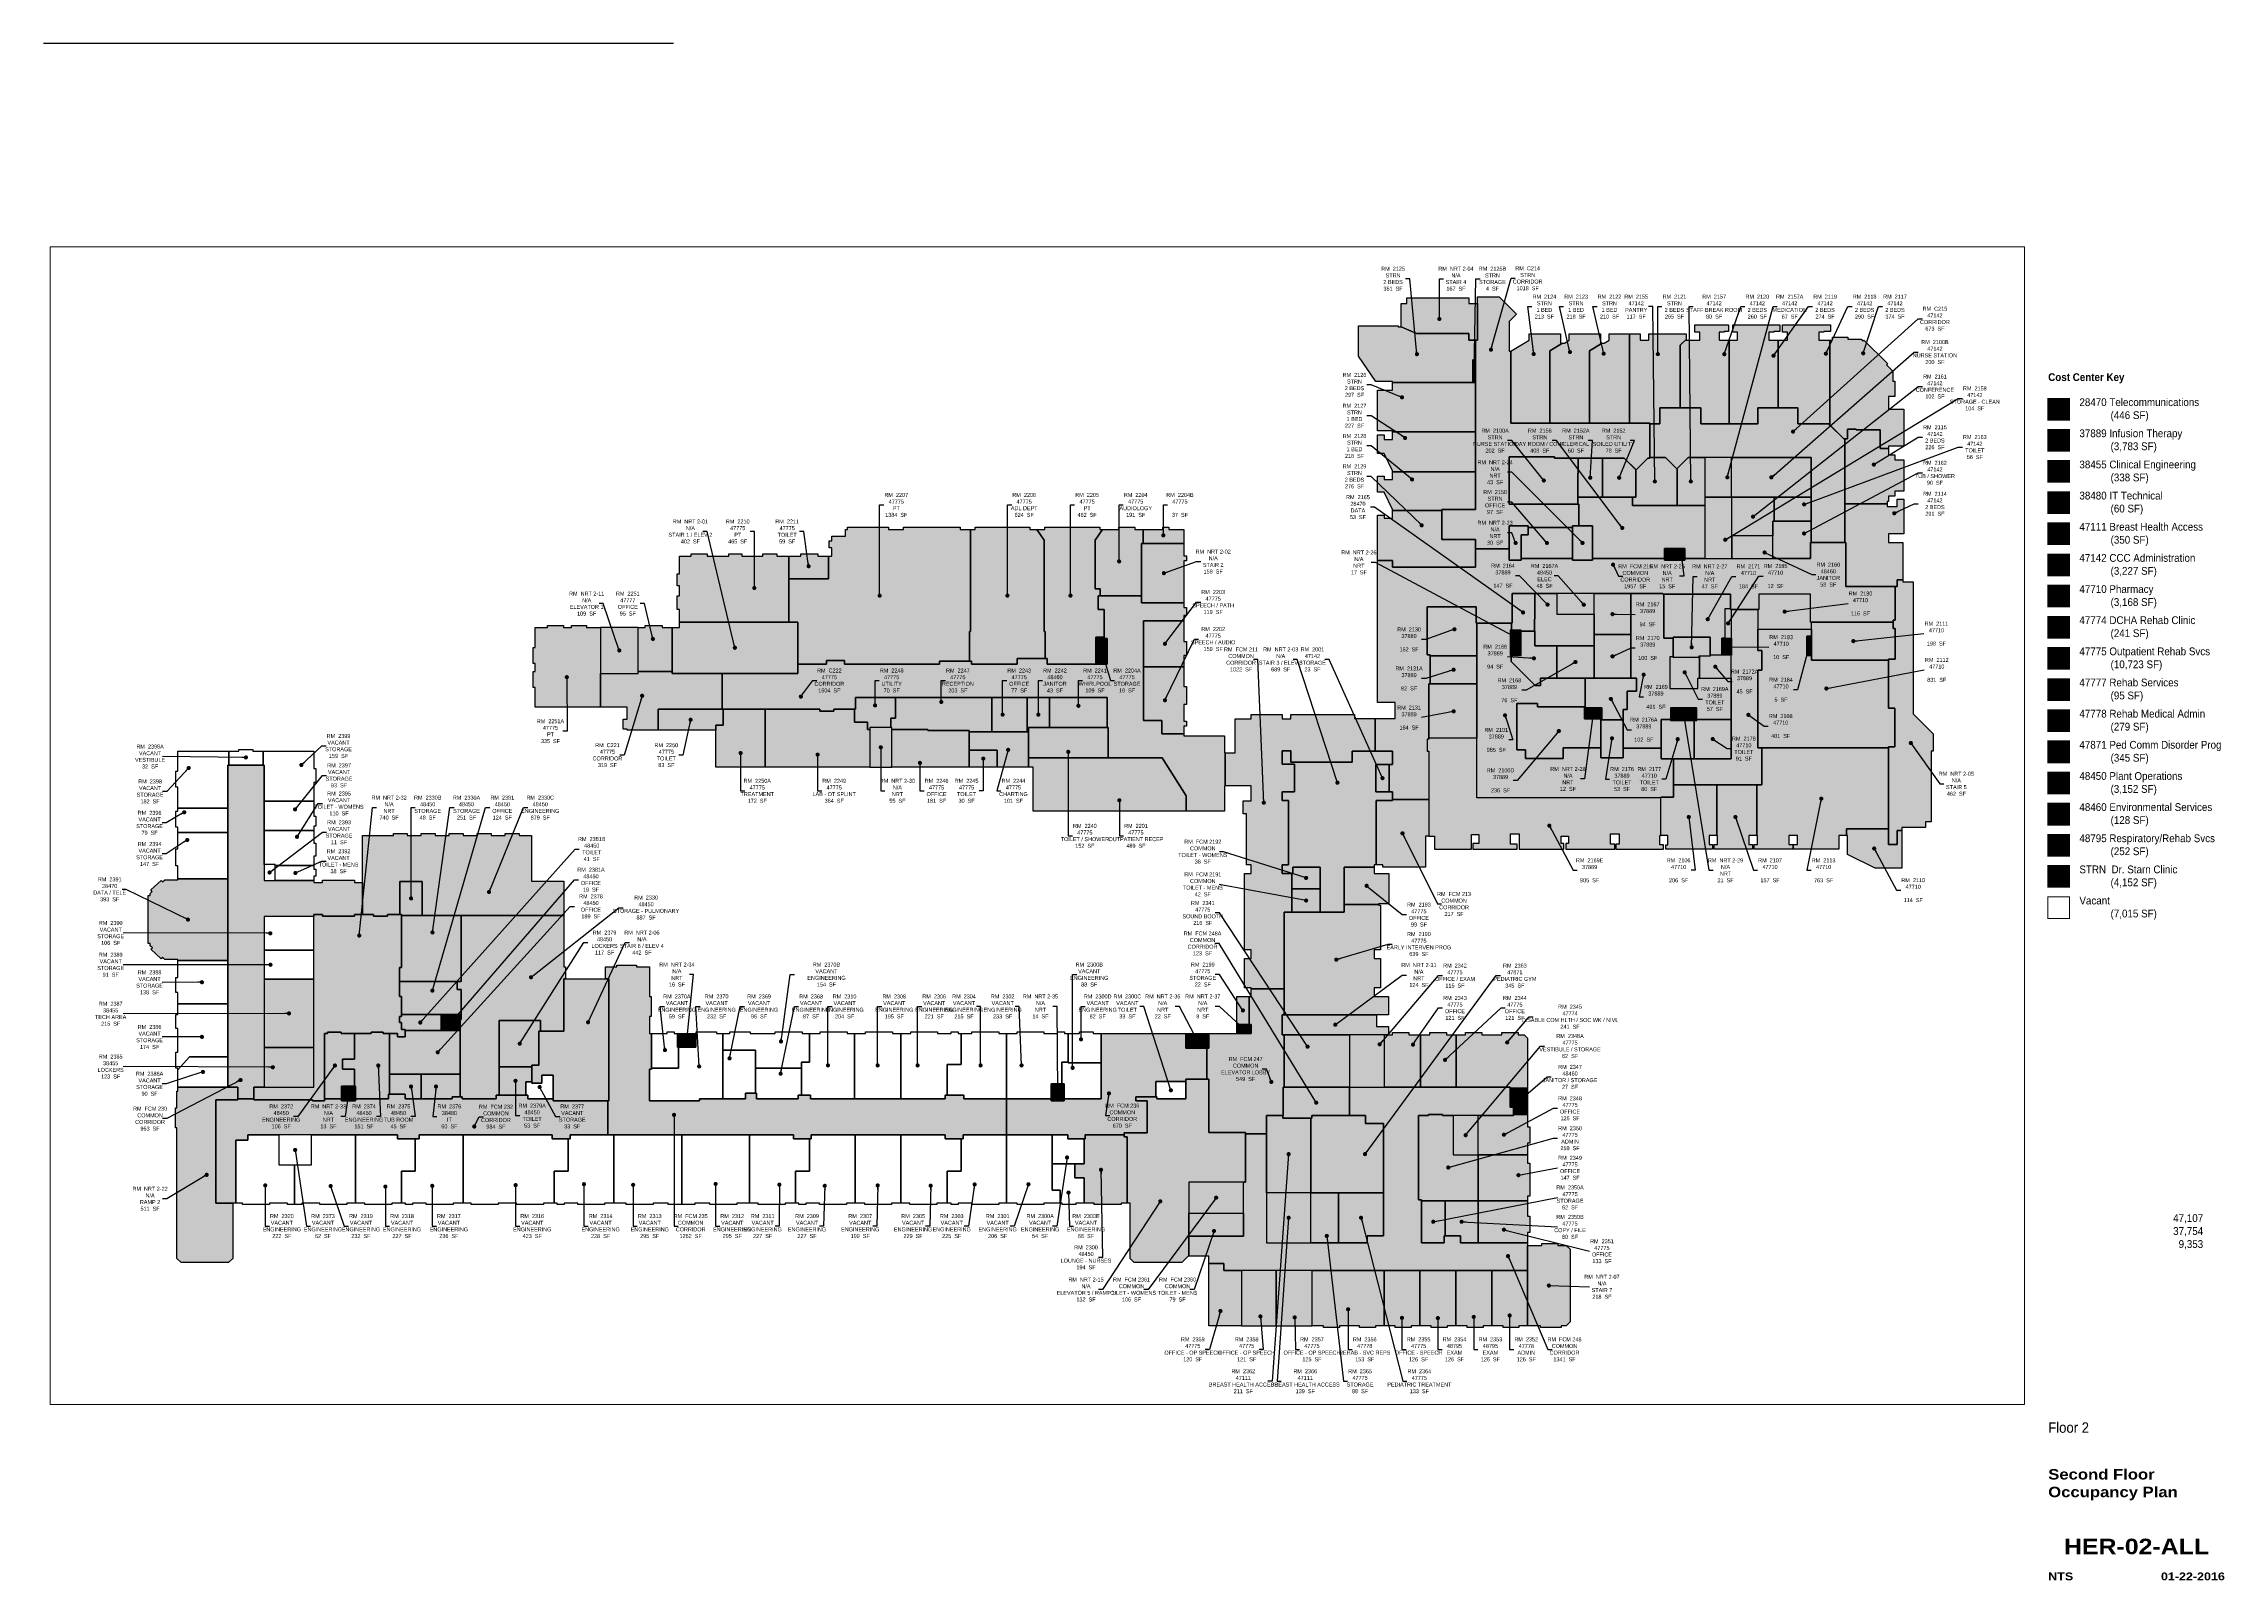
# Paper-space layout 'ALL' of a CAD drawing. Header units: inches. Extents: x 1.6 to 41, y 1.4 to 29.1.
# The model-space entities are those that its viewports show. They can reach past a viewport. Long polylines and large blocks are cut down to what shows.
import ezdxf
from ezdxf.enums import TextEntityAlignment as Align

# ---------------------------------------------------------------- set-up
doc = ezdxf.new("R2010")
doc.units = ezdxf.units.IN
doc.header["$LTSCALE"] = 48
doc.header["$MEASUREMENT"] = 0
doc.layers.get('Defpoints').update_dxf_attribs({"color": 31})
for name, color, linetype in [('0-LABEL', 3, 'Continuous'), ('1-NRT', 200, 'Continuous'), ('1-NRT-PTN', 253, 'Continuous'), ('3-FCM', 190, 'Continuous'), ('3-FCM-PTN', 9, 'Continuous'), ('4-OCC', 6, 'Continuous'), ('4-OCC-PTN', 95, 'Continuous'), ('4-VACANT', 60, 'Continuous'), ('T-5', 5, 'Continuous'), ('T-8', 8, 'Continuous')]:
    doc.layers.add(name, color=color, linetype=linetype)
doc.styles.add('Arial90', font='arial.ttf', dxfattribs={"width": 0.9})
doc.styles.add('ArialBlack', font='')
doc.styles.add('ArialBold90', font='arialbd.ttf', dxfattribs={"width": 0.9})
doc.styles.add('ArialN', font='ARIALN.TTF')
doc.styles.get('ArialBlack').set_extended_font_data('Arial Black')
doc.dimstyles.new('AB-200', dxfattribs={"dimscale": 200, "dimtxt": 0.070312, "dimasz": 0.0625, "dimexe": 0.0625, "dimexo": 0.125, "dimgap": 0.1875, "dimtad": 0, "dimdec": 4, "dimrnd": 0.0625, "dimzin": 0, "dimdsep": 46, "dimlunit": 4, "dimtxsty": 'ArialN', "dimblk": 'ARCHTICK', "dimcen": 0.0625, "dimclrd": 256, "dimclre": 256, "dimclrt": 256, "dimadec": 0, "dimazin": 0, "dimtfac": 1, "dimtdec": 4, "dimtofl": 0, "dimtmove": 2, "dimatfit": 3, "dimldrblk": 'DOT', "dimfxl": 0, "dimfrac": 2, "dimtolj": 1, "dimtzin": 0, "dimlwd": -1, "dimlwe": -1, "dimarcsym": 0})

# ---------------------------------------------------------------- blocks, each defined once
blk = doc.blocks.new('sheettext_30x42_occ')
at = {"style": 'Arial90', "width": 0.9}
for tag, p in [('INTERIORGROSS', (2.797, 6.845)), ('USEABLE', (2.797, 6.611)), ('COMMON', (2.797, 6.376))]:
    blk.add_attdef(tag, text='', height=0.141, dxfattribs=at).set_placement(p, align=Align.RIGHT)
blk.add_attdef('FLOOR', text='', height=0.188, dxfattribs=at).set_placement((0, 3.227), align=Align.TOP_LEFT)
at = {"layer": 'T-8', "style": 'ArialBlack'}
for tag, p, height in [('TITLE_1', (0, 2.195), 0.188), ('TITLE_2', (0, 1.876), 0.188), ('SCALE', (0, 0.375), 0.141)]:
    blk.add_attdef(tag, p, '', height=height, dxfattribs=at)
blk.add_attdef('DWG#', text='', height=0.281, dxfattribs=at).set_placement((1.594, 1.126), align=Align.TOP_CENTER)
blk.add_attdef('DATE', text='', height=0.141, dxfattribs=at).set_placement((3.188, 0.375), align=Align.RIGHT)
blk = doc.blocks.new('_ArchTick')
at = {"const_width": 0.15}
blk.add_lwpolyline([(-0.5, -0.5), (0.5, 0.5)], dxfattribs=at)
blk = doc.blocks.new('_Dot')
at = {"lineweight": -2}
blk.add_line((-0.5, 0), (-1, 0), dxfattribs=at)
at = {"const_width": 0.5}
blk.add_lwpolyline([(-0.25, 0, 1), (0.25, 0, 1)], format="xyb", close=True, dxfattribs=at)

msp = doc.modelspace()

# ---------------------------------------------------------------- hatches: boundary and pattern name
at = {"layer": '1-NRT-PTN'}
for points in [[(3921.5, 2785), (3895.5, 2785), (3895.5, 2805), (3738.5, 2805), (3692.5, 2825.4), (3692.5, 2896), (3709.5, 2896), (3709.5, 2913), (3895.5, 2913), (3895.5, 2896), (3921.5, 2896)], [(3037.8, 1994.7), (2910.5, 1994.7), (2910.5, 2173.5), (3037.8, 2173.5), (3037.8, 2136.3), (3046.1, 2136.3), (3046.1, 2121.3), (3037.8, 2121.3)], [(4017.5, 2123), (4017.5, 2227), (4074.6, 2227), (4074.5, 2199), (4053.5, 2199), (4053.5, 2123)], [(4207.7, 2227), (4267.7, 2227), (4267.7, 2123), (4207.7, 2123)], [(4484.5, 2158), (4546, 2158), (4546, 2123), (4484.5, 2123)], [(5158.5, 1560.9), (5177.5, 1560.9), (5177.5, 1678), (5158.5, 1678), (5158.5, 1825.2), (5178.5, 1825.2), (5178.5, 1918), (5172.5, 1918), (5172.5, 1943), (5178.5, 1943), (5178.5, 2044), (5184.5, 2044), (5184.5, 2064), (5201.5, 2064), (5201.5, 2058), (5232.5, 2058), (5232.5, 1661), (5292.5, 1600.6), (5292.5, 1548), (5286.5, 1548), (5286.5, 1336), (5269.5, 1336), (5269.5, 1319), (5204.1, 1319), (5198.5, 1319), (5198.5, 1310), (5184.5, 1310), (5184.5, 1267), (5158.5, 1267)], [(1282.8, 1782.5), (1396.8, 1782.5), (1396.8, 1920.5), (1282.8, 1920.5)], [(1498.4, 1782.5), (1498.4, 1920.5), (1520.5, 1920.5), (1520.5, 1936.5), (1876.5, 1936.5), (1876.5, 1782.5)], [(4020.5, 1836.1), (4053.5, 1836.1), (4053.5, 1912.2), (4020.5, 1912.2)], [(4510.3, 1891.5), (4622, 1891.5), (4622, 1834.7), (4587.4, 1834.7), (4587.4, 1829.9), (4510.3, 1829.9)], [(4243.5, 1678.7), (4295.5, 1678.7), (4295.5, 1645.7), (4243.5, 1645.7)], [(4502.8, 1640.7), (4581.3, 1640.7), (4581.3, 1678.7), (4502.8, 1678.7)], [(2093.5, 1500.5), (2159.5, 1500.5), (2159.5, 1619.5), (2093.5, 1619.5)], [(3353.5, 1206), (3353.5, 1400), (3334.5, 1400), (3334.5, 1426), (3371.5, 1426), (3371.5, 1509), (3334.5, 1509), (3334.5, 1549), (3360.5, 1549), (3360.5, 1515), (3544.5, 1515), (3544.5, 1548), (3666.5, 1548), (3666.5, 1508), (3616, 1508), (3616, 1426), (3666.5, 1426), (3666.5, 1400), (3616.5, 1400), (3616.5, 1206), (3610.5, 1206), (3610.5, 1199.3), (3520.7, 1199.3), (3520.7, 1063.4), (3448.7, 1063.4), (3448.7, 1199.3), (3366.5, 1199.3), (3366.5, 1180), (3334.5, 1180), (3334.5, 1206)], [(421, 537.5), (421, 1057), (447, 1057), (447, 1052.2), (543, 1052.2), (543, 1057), (600, 1057), (600, 1052.2), (642, 1052.2), (642, 1057), (684, 1057), (684, 897), (678, 897), (678, 810), (684, 810), (684, 750), (678, 750), (678, 732), (684, 732), (684, 710.7), (696, 710.7), (696, 689), (672, 689), (672, 698.5), (629, 698.5), (629, 703), (593, 703), (593, 698.5), (503, 698.5), (503, 703), (462, 703), (462, 698.5), (453, 698.5), (453, 495.5), (417, 495.5), (417, 498.5), (240, 498.5), (240, 537.5)], [(1308.5, 495.5), (1141, 495.5), (1141, 573.5), (1107, 573.5), (1107, 549), (1077, 549), (1077, 603), (1098, 603), (1098, 705.5), (1172.5, 705.5), (1172.5, 863.5), (1308.5, 863.5)], [(3197.5, 726), (3240.5, 726), (3240.5, 699), (3197.5, 699)], [(3334.5, 695), (3334.5, 755), (3617.5, 755), (3617.5, 720), (3653.5, 720), (3653.5, 695)], [(1570.5, 657), (1514.5, 657), (1514.5, 699), (1570.5, 699)], [(3044.5, 699), (3113.5, 699), (3113.5, 654), (3044.5, 654)], [(126, 188), (177, 188), (177, 21.9), (164.2, 9), (21.7, 9), (9, 21.7), (9, 414.5), (4.5, 414.5), (4.5, 474.5), (9, 474.5), (9, 525.5), (12, 525.5), (12, 537.5), (192, 537.5), (192, 498.5), (126, 498.5)], [(504, 540), (546, 540), (546, 495.5), (504, 495.5)], [(2639.5, 547.5), (2678.5, 547.5), (2678.5, 495.5), (2639.5, 495.5)], [(3044.5, 561), (3113.5, 561), (3113.5, 400.5), (3223.5, 400.5), (3223.5, 251), (3053.5, 251), (3053.5, 28), (3050.8, 28), (3031.8, 9), (2889.3, 9), (2876.5, 21.9), (2876.5, 188), (2867.5, 188), (2867.5, 387.5), (2858.5, 387.5), (2858.5, 399.5), (2927.5, 399.5), (2927.5, 495.5), (2894, 495.5), (2894, 507.5), (2957, 507.5), (2957, 501.5), (3044.5, 501.5)], [(4072.5, -181), (4072.5, 61), (4115.5, 61), (4115.5, 66.5), (4163.5, 66.5), (4163.5, 61), (4188.9, 61), (4200.5, 49.4), (4200.5, -169.4), (4188.9, -181), (4173.5, -181), (4173.5, -186.5), (4111.5, -186.5), (4111.5, -181)]]:
    msp.add_hatch(color=256, dxfattribs=at).paths.add_polyline_path(points)
at = {"layer": '3-FCM-PTN'}
for points in [[(3775.8, 1403), (3666.5, 1403), (3666.5, 1426), (3655.7, 1426), (3655.7, 1508), (3666.5, 1508), (3666.5, 1548), (3613.7, 1548), (3613.7, 1646.2), (3673.7, 1646.2), (3673.7, 1695), (3620.5, 1695), (3620.5, 2122), (3666.5, 2122), (3666.5, 2102), (3915.5, 2102), (3915.5, 2157), (4017.5, 2157), (4017.5, 2123), (4053.5, 2123), (4053.5, 2128), (4207.7, 2128), (4207.7, 2123), (4267.7, 2123), (4267.7, 2128), (4484.5, 2128), (4484.5, 2123), (4546, 2123), (4546, 2128), (4923.5, 2128), (4923.5, 2176), (5029.5, 2176), (5029.5, 2044), (5178.5, 2044), (5178.5, 1943), (5172.5, 1943), (5172.5, 1936.5), (4923.5, 1936.5), (4923.5, 2021.2), (4767.8, 2021.2), (4767.8, 1974.9), (4683, 1974.9), (4683, 2021.2), (4479.5, 2021.2), (4479.5, 2022.5), (4380.5, 2022.5), (4025.8, 2022.5), (4025.8, 1934), (3917.3, 1934), (3917.3, 1962.5), (3917.3, 1982.7), (3770.7, 1982.7), (3770.7, 1838), (3779.5, 1838), (3779.5, 1751.2), (3775.8, 1751.2), (3775.8, 1584.7), (3770.7, 1584.7), (3770.7, 1548.8), (3775.8, 1548.8)], [(3340.5, 833), (3240.5, 833), (3240.5, 836), (3220.5, 836), (3220.5, 924), (3240.5, 924), (3240.5, 950), (3220.5, 950), (3220.5, 1180), (3240.5, 1180), (3240.5, 1206), (3226.5, 1206), (3226.3, 1359.5), (3216.7, 1359.5), (3216.7, 1399.1), (3240.5, 1399.1), (3240.5, 1444), (3162.8, 1444), (3162.8, 1543), (3192.5, 1543), (3192.5, 1646), (3240.5, 1646), (3240.5, 1659), (3334.5, 1659), (3334.5, 1646), (3360.5, 1646), (3360.5, 1659), (3552, 1659), (3552, 1646.2), (3613.7, 1646.2), (3613.7, 1548), (3544.5, 1548), (3544.5, 1515), (3360.5, 1515), (3360.5, 1549), (3334.5, 1549), (3334.5, 1509), (3371.5, 1509), (3371.5, 1426), (3334.5, 1426), (3334.5, 1400), (3353.5, 1400), (3353.5, 1206), (3334.5, 1206), (3334.5, 1180), (3363.5, 1180), (3363.5, 1063.4), (3340.5, 1063.4)], [(162, 537.5), (162, 1506), (271, 1506), (271, 1159), (421, 1159), (421, 1153), (447, 1153), (447, 1159.7), (543, 1159.7), (543, 1153), (567.5, 1153), (567.5, 1057), (543, 1057), (543, 1052.2), (447, 1052.2), (447, 1057), (421, 1057), (421, 1051), (271, 1051), (271, 537.5), (240, 537.5), (240, 501.5), (192, 501.5), (192, 537.5)], [(3616.5, 1206), (3616.5, 1400), (3666.5, 1400), (3666.5, 1403), (3775.8, 1403), (3775.8, 1292.7), (3765.5, 1292.7), (3765.5, 1199), (3636.5, 1199), (3636.5, 1206)], [(2504.5, 501.5), (2504.5, 393.5), (2374.5, 393.5), (2374.5, 381.5), (2320.5, 381.5), (2320.5, 393.5), (1917.5, 393.5), (1917.5, 381.5), (1863.5, 381.5), (1863.5, 393.5), (1305.5, 393.5), (1305.5, 495.5), (1308.5, 495.5), (1308.5, 863.5), (1298, 863.5), (1298, 899), (1332, 899), (1332, 904), (1392, 904), (1392, 899), (1430.5, 899), (1430.5, 810), (1435.7, 810), (1435.7, 750), (1430.5, 750), (1430.5, 699), (1436.5, 699), (1436.5, 591), (1430.5, 591), (1430.5, 495.5), (1581, 495.5), (1581, 501.5), (1719, 501.5), (1719, 519.5), (1753, 519.5), (1753, 501.5), (1878, 501.5), (1878, 513.5), (1915, 513.5), (1915, 501.5), (2320, 501.5), (2320, 513.5), (2376, 513.5), (2376, 501.5)], [(3240.5, 833), (3340.5, 833), (3340.5, 755), (3334.5, 755), (3334.5, 695), (3340.5, 695), (3340.5, 537), (3337.5, 537), (3337.5, 456.8), (3337.5, 452), (3287, 452), (3287, 396.5), (3223.5, 396.5), (3223.5, 400.5), (3113.5, 400.5), (3113.5, 561), (3107.5, 561), (3107.5, 654), (3113.5, 654), (3113.5, 699), (3240.5, 699), (3240.5, 726), (3234.5, 726), (3234.5, 810), (3240.5, 810)], [(3044.5, 699), (3044.5, 654), (3107.5, 654), (3107.5, 561), (3044.5, 561), (3044.5, 554), (2954, 554), (2954, 507.5), (2894, 507.5), (2894, 495.5), (2927.5, 495.5), (2927.5, 399.5), (2858.5, 399.5), (2858.5, 393.5), (2741.5, 393.5), (2741.5, 381.5), (2689.5, 381.5), (2689.5, 393.5), (2504.5, 393.5), (2504.5, 501.5), (2639.5, 501.5), (2639.5, 495.5), (2678.5, 495.5), (2678.5, 501.5), (2790, 501.5), (2790, 699)], [(3223.5, 396.5), (3287, 396.5), (3287, 69), (3590, 69), (3590, 90), (3639, 90), (3639, 428), (3585, 428), (3585, 452), (3537, 452), (3537, 537), (4020, 537), (4020, 477), (4030.5, 477), (4030.5, 452), (3816, 452), (3816, 455), (3774, 455), (3774, 452), (3744, 452), (3744, 198), (3753, 198), (3753, 69), (3821.5, 69), (3821.5, 90), (3870.9, 90), (3870.9, 69), (4072.5, 69), (4072.5, -15), (3159, -15), (3159, 6), (3113.5, 6), (3113.5, 28), (3053.5, 28), (3053.5, 86), (3053.5, 89), (3217.5, 89), (3217.5, 251), (3223.5, 251)], [(3537, 452), (3423, 452), (3423, 444), (3336, 444), (3336, 452), (3337.5, 452), (3337.5, 537), (3537, 537)], [(1305.5, 495.5), (1305.5, 393.5), (1191.5, 393.5), (1191.5, 381.5), (1137.5, 381.5), (1137.5, 393.5), (738, 393.5), (738, 381.5), (672, 381.5), (672, 393.5), (222, 393.5), (222, 378), (186, 378), (186, 188), (126, 188), (126, 498.5), (192, 498.5), (192, 501.5), (240, 501.5), (240, 498.5), (417, 498.5), (417, 495.5), (453, 495.5), (453, 501.5), (504, 501.5), (504, 495.5), (546, 495.5), (546, 501.5), (645, 501.5), (645, 516.5), (696, 516.5), (696, 501.5), (837, 501.5), (837, 507.5), (867, 507.5), (867, 501.5), (969, 501.5), (969, 513.5), (1065, 513.5), (1065, 501.5), (1141, 501.5), (1141, 495.5)], [(3053.5, 158), (3217.5, 158), (3217.5, 251), (3053.5, 251)]]:
    msp.add_hatch(color=256, dxfattribs=at).paths.add_polyline_path(points)
for points in [[(3363.5, 1180), (3366.5, 1180), (3366.5, 1199.3), (3448.7, 1199.3), (3448.7, 1134.3), (3363.5, 1134.3)], [(3363.5, 1134.3), (3448.7, 1134.3), (3448.7, 1063.4), (3363.5, 1063.4)], [(3217.5, 89), (3053.5, 89), (3053.5, 158), (3217.5, 158)]]:
    msp.add_hatch(color=256, dxfattribs=at).paths.add_polyline_path(points, flags=17)
at = {"layer": '4-OCC-PTN'}
for color, points in [(105, [(4017.5, 2157), (3915.5, 2157), (3915.5, 2185), (3814.5, 2185), (3814.5, 2275.5), (3915.5, 2275.5), (3915.5, 2785), (3921.5, 2785), (3921.5, 2916), (3987, 2916), (4039.3, 2863.7), (4017.5, 2841.8), (4017.5, 2752.1), (4022.5, 2752.1), (4022.5, 2536), (4440.5, 2536), (4440.5, 2430), (4434, 2430), (4430.6, 2426.5), (4398.7, 2394.7), (4363.4, 2430), (4153.7, 2430), (4153.7, 2434), (4022.5, 2434), (4017.5, 2434), (4017.5, 2292), (4226.5, 2292), (4226.5, 2227), (4207.7, 2227), (4207.7, 2222), (4074.6, 2222), (4074.6, 2227), (4017.5, 2227)]), (105, [(3915.5, 2726), (3907.5, 2726), (3907.5, 2658), (3666.5, 2658), (3666.5, 2661), (3615.8, 2661), (3563.5, 2736.9), (3563.5, 2828.4), (3683.5, 2828.4), (3683.5, 2825.4), (3692.5, 2825.4), (3738.5, 2805), (3895.5, 2805), (3895.5, 2785), (3915.5, 2785)]), (52, [(4532, 2581.5), (4532, 2770), (4549.5, 2787.5), (4549.5, 2785), (4590.5, 2785), (4590.5, 2809), (4575.5, 2809), (4575.5, 2831), (4676.5, 2831), (4676.5, 2811), (4663.5, 2811), (4663.5, 2809), (4648.5, 2809), (4648.5, 2785), (4679, 2785), (4679, 2533.5), (4594, 2533.5), (4594, 2581.5)]), (52, [(4679, 2533.5), (4679, 2785), (4704.5, 2785), (4704.5, 2809), (4689.5, 2809), (4689.5, 2831), (4831.5, 2831), (4831.5, 2811), (4813.5, 2811), (4813.5, 2809), (4798.5, 2809), (4798.5, 2785), (4826, 2785), (4826, 2581.5), (4765, 2581.5), (4765, 2533.5)]), (52, [(4826, 2581.5), (4826, 2785), (4854.5, 2785), (4854.5, 2809), (4839.5, 2809), (4839.5, 2831), (4983.5, 2831), (4983.5, 2811), (4963.5, 2811), (4963.5, 2809), (4948.5, 2809), (4948.5, 2785), (4982, 2785), (4982, 2529.9), (4978.4, 2533.5), (4886, 2533.5), (4886, 2581.5)]), (105, [(4022.5, 2536), (4022.5, 2752.1), (4077.5, 2785), (4077.5, 2804), (4171.5, 2804), (4171.5, 2776.4), (4177.3, 2776.4), (4139, 2753.5), (4139, 2536)]), (105, [(4139, 2536), (4139, 2753.5), (4177.3, 2776.4), (4183.2, 2776.4), (4197.5, 2785), (4197.5, 2804), (4291.5, 2804), (4291.5, 2776.4), (4297.3, 2776.4), (4258.5, 2753.2), (4258.5, 2536)]), (105, [(4258.5, 2536), (4258.5, 2753.2), (4297.3, 2776.4), (4303.2, 2776.4), (4317.5, 2785), (4317.5, 2804), (4379, 2804), (4379, 2536)]), (105, [(4379, 2536), (4379, 2804), (4411.5, 2804), (4411.5, 2785), (4437.5, 2785), (4437.5, 2804), (4549.5, 2804), (4549.5, 2787.5), (4532, 2770), (4532, 2581.5), (4470, 2581.5), (4470, 2533.5), (4440.5, 2533.5), (4440.5, 2536)]), (52, [(4982, 2529.9), (4982, 2785), (4989.5, 2785), (4989.5, 2794), (5035.5, 2794), (5035.5, 2788), (5075.8, 2788), (5081.4, 2782.3), (5084.6, 2785.5), (5155.3, 2714.8), (5152.1, 2711.6), (5171.5, 2692.3), (5171.5, 2662), (5177.5, 2662), (5177.5, 2616), (5158.5, 2616), (5158.5, 2578), (5204.5, 2578), (5204.5, 2466), (5158.5, 2466), (5158.5, 2459), (5133, 2459), (5133, 2515.5), (5061, 2515.5), (5061, 2517.7), (5034.8, 2517.7), (5034.8, 2487.9), (5024, 2487.9)]), (105, [(3915.5, 2509), (3666.5, 2509), (3666.5, 2512), (3620.5, 2512), (3620.5, 2635), (3666.5, 2635), (3666.5, 2658), (3915.5, 2658)]), (52, [(5027, 2176), (4926, 2176), (4926, 2432.5), (4555.5, 2432.5), (4521.3, 2398.2), (4487, 2432.5), (4440.5, 2432.5), (4440.5, 2533.5), (4470, 2533.5), (4470, 2581.5), (4594, 2581.5), (4594, 2533.5), (4765, 2533.5), (4765, 2581.5), (4886, 2581.5), (4886, 2533.5), (4978.4, 2533.5), (5027, 2484.9)]), (105, [(3915.5, 2389), (3666.5, 2389), (3666.5, 2392), (3640.7, 2444.5), (3620.5, 2444.5), (3620.5, 2500), (3640.5, 2500), (3640.5, 2486), (3666.5, 2486), (3666.5, 2509), (3915.5, 2509)]), (52, [(5024, 2487.9), (5034.8, 2487.9), (5034.8, 2517.7), (5061, 2517.7), (5061, 2515.5), (5133, 2515.5), (5133, 2459), (5158.5, 2459), (5158.5, 2440), (5177.5, 2440), (5177.5, 2425), (5204.5, 2425), (5204.5, 2331), (5177.5, 2331), (5177.5, 2316), (5158.5, 2316), (5158.5, 2300), (5154.5, 2300), (5154.5, 2292.5), (5027, 2292.5), (5027, 2484.9)]), (105, [(4017.5, 2292), (4017.5, 2434), (4153.7, 2434), (4153.7, 2430), (4225, 2430), (4225, 2385), (4224, 2385), (4224, 2292)]), (105, [(4224, 2312.5), (4224, 2385), (4225, 2385), (4225, 2430), (4297.7, 2430), (4297.7, 2312.5)]), (105, [(4297.7, 2312.5), (4297.7, 2430), (4363.4, 2430), (4398, 2395.4), (4398, 2312.5)]), (52, [(4522, 2288), (4388.5, 2288), (4388.5, 2312.5), (4398, 2312.5), (4398, 2395.4), (4398.7, 2394.7), (4434, 2430), (4440.5, 2430), (4440.5, 2432.5), (4487, 2432.5), (4522, 2397.5)]), (105, [(3915.5, 2275.5), (3814.5, 2275.5), (3814.5, 2272.5), (3666.5, 2272.5), (3666.5, 2275.5), (3640.7, 2328), (3620.5, 2328), (3620.5, 2376), (3640.5, 2376), (3640.5, 2366), (3666.5, 2366), (3666.5, 2389), (3915.5, 2389)]), (105, [(4224, 2292), (4224, 2312.5), (4388.5, 2312.5), (4388.5, 2288), (4606, 2288), (4606, 2128), (4546, 2128), (4546, 2158), (4484.5, 2158), (4484.5, 2128), (4267.7, 2128), (4267.7, 2227), (4226.5, 2227), (4226.5, 2292)]), (52, [(4606, 2128), (4687, 2128), (4687, 2312.5), (4606, 2312.5)]), (52, [(5027, 2292.5), (5154.5, 2292.5), (5154.5, 2285), (5184.5, 2285), (5184.5, 2307), (5204.5, 2307), (5204.5, 2202), (5158.5, 2202), (5158.5, 2176), (5201.5, 2176), (5201.5, 2067), (5201.5, 2064), (5184.5, 2064), (5184.5, 2044), (5029.5, 2044), (5029.5, 2176), (5027, 2176)]), (105, [(3915.5, 2102), (3666.5, 2102), (3666.5, 2122), (3620.5, 2122), (3620.5, 2259), (3640.5, 2259), (3640.5, 2249.5), (3666.5, 2249.5), (3666.5, 2272.5), (3814.5, 2272.5), (3814.5, 2185), (3915.5, 2185)]), (52, [(4810, 2128), (4810, 2240.5), (4926, 2240.5), (4926, 2176), (4923.5, 2176), (4923.5, 2128)]), (21, [(1849.8, 1936.5), (1849.8, 2067.3), (1969, 2067.3), (1969, 2135.5), (1978.8, 2135.5), (1978.8, 2160.3), (1971.1, 2160.3), (1971.1, 2181.3), (1978.8, 2181.3), (1978.8, 2195.5), (2020.8, 2195.5), (2020.8, 2215.5), (2026.8, 2215.5), (2026.8, 2222.5), (2149.8, 2222.5), (2149.8, 2215.5), (2194.8, 2215.5), (2194.8, 2222.5), (2365.4, 2222.5), (2365.4, 2215.5), (2396.5, 2215.5), (2396.5, 1908.3), (2393.5, 1908.3), (2393.5, 1819.5), (2302.8, 1819.5), (2302.8, 1810.5), (2017.8, 1810.5), (2017.8, 1821.3), (1963.5, 1821.3), (1963.5, 1810.5), (1876.5, 1810.5), (1876.5, 1936.5)]), (21, [(2393.5, 1819.5), (2393.5, 1908.3), (2396.5, 1908.3), (2396.5, 2215.5), (2410.4, 2215.5), (2410.4, 2222.5), (2575.4, 2222.5), (2575.4, 2215.5), (2596, 2215.5), (2618.5, 2183.3), (2618.5, 1908.3), (2621.5, 1908.3), (2621.5, 1827.3), (2536.8, 1827.3), (2536.8, 1810.5), (2399.5, 1810.5), (2399.5, 1819.5)]), (21, [(2621.5, 1827.3), (2621.5, 1908.3), (2618.5, 1908.3), (2618.5, 2183.3), (2596, 2215.5), (2620.4, 2215.5), (2620.4, 2222.5), (2785.4, 2222.5), (2785.4, 2215.5), (2794, 2215.5), (2771.5, 2183.3), (2771.5, 2037.3), (2786.5, 2037.3), (2786.5, 2016.3), (2780.5, 2016.3), (2780.5, 1974.3), (2798.5, 1974.3), (2798.5, 1891.8), (2773, 1891.8), (2773, 1810.5), (2627.5, 1810.5), (2627.5, 1827.3)]), (21, [(2910.5, 2016.3), (2786.5, 2016.3), (2786.5, 2037.3), (2771.5, 2037.3), (2771.5, 2183.3), (2794, 2215.5), (2842.8, 2215.5), (2842.8, 2222.5), (2890.8, 2222.5), (2890.8, 2215.5), (2915.5, 2215.5), (2915.5, 2173.5), (2910.5, 2173.5)]), (21, [(2915.5, 2173.5), (2915.5, 2215.5), (2974.8, 2215.5), (2974.8, 2222.5), (2992.8, 2222.5), (2992.8, 2215.5), (3037.8, 2215.5), (3037.8, 2173.5)]), (105, [(4053.5, 2128), (4053.5, 2199), (4074.5, 2199), (4074.6, 2222), (4207.7, 2222), (4207.7, 2128)]), (201, [(4687, 2128), (4810, 2128), (4810, 2196), (4687, 2196)]), (21, [(1520.5, 1936.5), (1520.5, 1974.3), (1513.5, 1974.3), (1513.5, 2016.3), (1520.5, 2016.3), (1520.5, 2046.3), (1513.5, 2046.3), (1513.5, 2082.3), (1520.5, 2082.3), (1520.5, 2135.5), (1555.8, 2135.5), (1555.8, 2142.5), (1603.8, 2142.5), (1603.8, 2135.5), (1669.8, 2135.5), (1669.8, 2142.5), (1708.8, 2142.5), (1708.8, 2135.5), (1771.8, 2135.5), (1771.8, 2142.5), (1813.8, 2142.5), (1813.8, 2135.5), (1849.8, 2135.5), (1849.8, 1936.5)]), (21, [(1849.8, 2067.3), (1849.8, 2135.5), (1885.8, 2135.5), (1885.8, 2142.5), (1936.8, 2142.5), (1936.8, 2135.5), (1969, 2135.5), (1969, 2067.3)]), (21, [(3162.8, 1543), (3162.8, 1444), (3160.5, 1444), (3160.5, 1367.5), (3045, 1367.5), (3045, 1414.3), (2972.7, 1528.5), (2810.5, 1528.5), (2810.5, 1619.5), (2807.5, 1619.5), (2807.5, 1710.3), (2464.8, 1710.3), (2167.8, 1710.3), (2050.8, 1710.3), (2050.8, 1674.3), (1985.5, 1674.3), (1985.5, 1668.3), (1942.8, 1668.3), (1942.8, 1674.3), (1747.8, 1674.3), (1711.8, 1674.5), (1648.8, 1674.5), (1648.8, 1782.5), (1876.5, 1782.5), (1876.5, 1810.5), (1963.5, 1810.5), (1963.5, 1821.3), (2017.8, 1821.3), (2017.8, 1810.5), (2302.8, 1810.5), (2302.8, 1819.5), (2399.5, 1819.5), (2399.5, 1810.5), (2536.8, 1810.5), (2536.8, 1827.3), (2627.5, 1827.3), (2627.5, 1810.5), (2807.5, 1810.5), (2807.5, 1887.3), (2798.5, 1887.3), (2798.5, 1974.3), (2780.5, 1974.3), (2780.5, 2016.3), (2910.5, 2016.3), (2910.5, 1994.7), (3037.8, 1994.7), (3037.8, 1980.3), (3046.1, 1980.3), (3046.1, 1956.3), (3037.8, 1956.3), (3037.8, 1940.5), (2916.5, 1940.5), (2916.5, 1640.5), (2971.8, 1640.5), (2971.8, 1600.5), (3037.8, 1600.5), (3037.8, 1594.5), (3160.5, 1594.5), (3160.5, 1543)]), (62, [(4023.6, 1912.2), (4023.6, 1934), (4025.8, 1934), (4025.8, 2022.5), (4094.1, 2022.5), (4094.1, 1945.7), (4093.4, 1945.7), (4093.4, 1909.2), (4053.5, 1909.2), (4053.5, 1912.2)]), (55, [(4160.1, 1960.7), (4272.9, 1960.7), (4272.9, 2022.5), (4160.1, 2022.5)]), (21, [(1282.8, 1920.5), (1282.8, 1680.5), (1086.5, 1680.5), (1086.5, 1740.3), (1080.5, 1740.3), (1080.5, 1788.3), (1086.5, 1788.3), (1086.5, 1812.3), (1080.5, 1812.3), (1080.5, 1860.3), (1086.5, 1860.3), (1086.5, 1920.5), (1123.8, 1920.5), (1123.8, 1926.5), (1171.8, 1926.5), (1171.8, 1920.5), (1195.8, 1920.5), (1195.8, 1926.5), (1240.8, 1926.5), (1240.8, 1920.5)]), (246, [(1498.4, 1920.5), (1498.4, 1788.3), (1396.8, 1788.3), (1396.8, 1920.5), (1417.8, 1920.5), (1417.8, 1926.5), (1468.8, 1926.5), (1468.8, 1920.5)]), (21, [(3037.8, 1802.5), (2916.5, 1802.5), (2916.5, 1940.5), (3037.8, 1940.5), (3037.8, 1878.3), (3046.1, 1878.3), (3046.1, 1836.3), (3037.8, 1836.3)]), (21, [(2773, 1810.5), (2773, 1891.8), (2798.5, 1891.8), (2798.5, 1887.3), (2807.5, 1887.3), (2807.5, 1810.5)]), (21, [(1648.8, 1782.5), (1648.8, 1674.5), (1456.8, 1674.5), (1456.8, 1611.3), (1453.8, 1611.3), (1363.8, 1611.3), (1363.8, 1614.3), (1351.8, 1614.3), (1351.8, 1644.3), (1363.8, 1644.3), (1363.8, 1680.5), (1282.8, 1680.5), (1282.8, 1782.5), (1396.8, 1782.5), (1396.8, 1788.3), (1498.4, 1788.3), (1498.4, 1782.5)]), (21, [(2916.5, 1802.5), (3037.8, 1802.5), (3037.8, 1743.3), (3046.1, 1743.3), (3046.1, 1689.3), (3037.8, 1689.3), (3037.8, 1638.3), (3046.1, 1638.3), (3046.1, 1623.3), (3037.8, 1623.3), (3037.8, 1600.5), (2971.8, 1600.5), (2971.8, 1640.5), (2916.5, 1640.5)]), (21, [(2093.5, 1613.5), (2086.8, 1613.5), (2086.8, 1635.3), (2047.8, 1635.3), (2047.8, 1674.3), (2050.8, 1674.3), (2050.8, 1710.3), (2170.8, 1710.3), (2170.8, 1647.3), (2156.5, 1647.3), (2156.5, 1619.5), (2093.5, 1619.5)]), (21, [(2460.3, 1606.4), (2392.8, 1606.4), (2392.8, 1611), (2268.3, 1611), (2268.3, 1613.5), (2159.5, 1613.5), (2159.5, 1619.5), (2156.5, 1619.5), (2156.5, 1647.3), (2170.8, 1647.3), (2170.8, 1710.3), (2460.3, 1710.3)]), (21, [(2460.3, 1710.3), (2566.8, 1710.3), (2566.8, 1606.4), (2460.3, 1606.4)]), (201, [(2570.5, 1619.5), (2570.5, 1606.4), (2566.8, 1606.4), (2566.8, 1710.3), (2634.3, 1710.3), (2634.3, 1619.5)]), (21, [(2634.3, 1710.3), (2807.5, 1710.3), (2807.5, 1619.5), (2634.3, 1619.5)]), (237, [(3775.8, 1751.2), (3920.1, 1751.2), (3920.1, 1587.2), (3775.8, 1587.2)]), (21, [(1456.8, 1674.5), (1651.8, 1674.5), (1651.8, 1626.3), (1630.5, 1626.3), (1630.5, 1611.3), (1456.8, 1611.3)]), (21, [(1630.5, 1500.5), (1630.5, 1626.3), (1651.8, 1626.3), (1651.8, 1674.5), (1711.8, 1674.5), (1747.8, 1674.3), (1779, 1674.3), (1779, 1500.5)]), (21, [(1779, 1500.5), (1779, 1674.3), (1942.8, 1674.3), (1942.8, 1668.3), (1985.5, 1668.3), (1985.5, 1674.3), (2047.8, 1674.3), (2047.8, 1635.3), (2086.8, 1635.3), (2086.8, 1613.5), (2093.5, 1613.5), (2093.5, 1500.5)]), (21, [(2570.5, 1619.5), (2810.5, 1619.5), (2810.5, 1528.5), (2570.5, 1528.5)]), (237, [(3775.8, 1584.7), (3770.7, 1584.7), (3770.7, 1548.8), (3775.8, 1548.8), (3775.8, 1292.7), (3792.5, 1292.7), (3792.5, 1253), (3903.5, 1253), (3903.5, 1297.6), (3925.5, 1297.6), (3925.5, 1270.7), (3907.5, 1270.7), (3907.5, 1253), (4041.5, 1253), (4041.5, 1268.7), (4021.5, 1268.7), (4021.5, 1299.5), (4047.5, 1299.6), (4047.5, 1268.7), (4047.5, 1253), (4181.5, 1253), (4181.5, 1270.7), (4173.5, 1270.7), (4173.5, 1292.7), (4195.5, 1292.7), (4195.5, 1270.7), (4187.5, 1270.7), (4187.5, 1253), (4334.9, 1253), (4334.9, 1268.7), (4321.5, 1268.7), (4321.5, 1299.5), (4347.5, 1299.5), (4347.5, 1268.7), (4337.5, 1268.7), (4337.5, 1253), (4481.5, 1253), (4481.5, 1266.7), (4470, 1266.7), (4470, 1294.7), (4473.2, 1294.7), (4473.2, 1407.6), (3920.1, 1407.6), (3920.1, 1587.2), (3775.8, 1587.2)]), (21, [(2584.5, 1500.5), (2570.5, 1500.5), (2570.5, 1528.5), (2972.7, 1528.5), (3045, 1414.3), (3045, 1367.5), (2584.5, 1367.5)]), (52, [(3616, 1508), (3655.7, 1508), (3655.7, 1426), (3616, 1426)]), (55, [(1172.5, 1054), (747, 1054), (747, 1156.5), (679.5, 1156.5), (679.5, 1057), (642, 1057), (642, 1052.2), (600, 1052.2), (600, 1057), (567.5, 1057), (567.5, 1129), (567.5, 1153), (567.5, 1295), (660, 1295), (660, 1300.7), (702, 1300.7), (702, 1295), (744, 1295), (744, 1300.7), (786, 1300.7), (786, 1295), (828, 1295), (828, 1300.7), (870, 1300.7), (870, 1295), (912, 1295), (912, 1300.7), (954, 1300.7), (954, 1295), (996, 1295), (996, 1300.7), (1038, 1300.7), (1038, 1295), (1076, 1295), (1076, 1157), (1172.5, 1157)]), (21, [(3610.5, 1199.3), (3610.5, 1180), (3655.5, 1180), (3655.5, 1089), (3623.5, 1089), (3623.5, 1087), (3520.7, 1087), (3520.7, 1199.3)]), (62, [(12, 1164.5), (162, 1164.5), (162, 918.5), (12, 918.5), (12, 921.5), (-27.3, 921.5), (-34.2, 927.9), (-38.3, 923.5), (-69.2, 952), (-65.1, 956.4), (-72, 962.8), (-72, 969.5), (-78, 969.5), (-78, 1113.5), (-72, 1113.5), (-72, 1120.2), (-65.3, 1126.4), (-69.4, 1130.8), (-38.5, 1159.3), (-34.4, 1154.9), (-27.3, 1161.5), (12, 1161.5)]), (55, [(864, 1054), (1172.5, 1054), (1172.5, 899), (1177.5, 899), (1177.5, 863.5), (1172.5, 863.5), (1172.5, 705.5), (1102.5, 705.5), (1102.5, 738), (978, 738), (978, 513.5), (969, 513.5), (969, 501.5), (867, 501.5), (867, 507.5), (861, 507.5), (861, 741), (864, 741), (864, 831), (852, 831), (852, 854.7), (864, 854.7)]), (21, [(3520.7, 1087), (3623.5, 1087), (3623.5, 1085), (3629.5, 1085), (3629.5, 950), (3610.5, 950), (3610.5, 924), (3629.5, 924), (3629.5, 836), (3610.5, 836), (3610.5, 810), (3653.5, 810), (3653.5, 755), (3340.5, 755), (3340.5, 1063.4), (3520.7, 1063.4)]), (225, [(271, 656), (421, 656), (421, 862), (271, 862)]), (55, [(678, 854.7), (852, 854.7), (852, 831), (864, 831), (864, 755.7), (684, 755.7), (684, 810), (678, 810)]), (21, [(3197.5, 810), (3234.5, 810), (3234.5, 726), (3197.5, 726)]), (55, [(684, 755.7), (804, 755.7), (804, 707.7), (696, 707.7), (696, 710.7), (684, 710.7), (684, 732), (678, 732), (678, 750), (684, 750)]), (55, [(804, 707.7), (804, 755.7), (864, 755.7), (864, 741), (861, 741), (861, 707.7)]), (55, [(978, 738), (1102.5, 738), (1102.5, 705.5), (1098, 705.5), (1098, 603), (1077, 603), (1077, 598.5), (978, 598.5)]), (55, [(543, 698.5), (543, 621), (507, 621), (507, 591), (543, 591), (543, 540), (504, 540), (504, 501.5), (453, 501.5), (453, 698.5), (462, 698.5), (462, 703), (503, 703), (503, 698.5)]), (55, [(648, 698.5), (648, 516.5), (645, 516.5), (645, 501.5), (546, 501.5), (546, 540), (543, 540), (543, 591), (507, 591), (507, 621), (543, 621), (543, 698.5), (593, 698.5), (593, 703), (629, 703), (629, 698.5)]), (55, [(696, 707.7), (861, 707.7), (861, 576.5), (648, 576.5), (648, 698.5), (672, 698.5), (672, 689), (696, 689)]), (21, [(3486, 537), (3340.5, 537), (3340.5, 695), (3537, 695), (3537, 537), (3534, 537)]), (21, [(3537, 537), (3642, 537), (3642, 695), (3537, 695)]), (21, [(3642, 537), (3642, 695), (3665.8, 695), (3665.8, 701.5), (3715.3, 701.5), (3715.3, 695), (3750, 695), (3750, 537)]), (21, [(3750, 537), (3750, 695), (3778.8, 695), (3778.8, 701.5), (3828.3, 701.5), (3828.3, 695), (3858, 695), (3858, 537)]), (233, [(3858, 537), (3858, 695), (3885.3, 695), (3885.3, 701.5), (3934.8, 701.5), (3934.8, 695), (3994.8, 695), (3994.8, 701.5), (4044.3, 701.5), (4044.3, 695), (4062.1, 695), (4072.5, 684.6), (4072.5, 534), (4020, 534), (4020, 537)]), (225, [(271, 537.5), (421, 537.5), (421, 656), (271, 656)]), (55, [(1059, 513.5), (1026, 513.5), (1020, 513.5), (978, 513.5), (978, 598.5), (1077, 598.5), (1077, 553.5), (1059, 553.5)]), (55, [(744, 576.5), (744, 501.5), (696, 501.5), (696, 516.5), (648, 516.5), (648, 576.5)]), (91, [(744, 576.5), (861, 576.5), (861, 507.5), (837, 507.5), (837, 501.5), (744, 501.5)]), (201, [(4020, 534), (4072.5, 534), (4072.5, 455), (4030.5, 455), (4030.5, 477), (4020, 477)]), (148, [(3420, 219), (3287, 219), (3287, 452), (3336, 452), (3336, 444), (3420, 444)]), (192, [(3639, 219), (3420, 219), (3420, 444), (3423, 444), (3423, 452), (3537, 452), (3585, 452), (3585, 428), (3639, 428)]), (21, [(3848.5, 452), (3848.5, 333), (3923.5, 333), (3923.5, 195), (3753, 195), (3753, 198), (3744, 198), (3744, 452), (3774, 452), (3774, 455), (3816, 455), (3816, 452)]), (21, [(3848.5, 333), (3923.5, 333), (3923.5, 452), (3848.5, 452)]), (21, [(3923.5, 333), (3923.5, 452), (4030.5, 452), (4030.5, 455), (4072.5, 455), (4072.5, 417.6), (4079, 417.6), (4079, 368.1), (4072.5, 368.1), (4072.5, 333)]), (55, [(2738.5, 188), (2738.5, 264.5), (2710.5, 264.5), (2710.5, 306.5), (2738.5, 306.5), (2738.5, 381.5), (2741.5, 381.5), (2741.5, 393.5), (2858.5, 393.5), (2858.5, 387.5), (2867.5, 387.5), (2867.5, 188), (2849.5, 188), (2849.5, 183.5), (2768.5, 183.5), (2768.5, 188)]), (21, [(3923.5, 333), (4072.5, 333), (4072.5, 308.1), (4079, 308.1), (4079, 208.9), (4072.5, 208.9), (4072.5, 195), (3923.5, 195)]), (148, [(3287, 69), (3420, 69), (3420, 219), (3287, 219)]), (21, [(3420, 219), (3504, 219), (3504, 69), (3420, 69)]), (21, [(3504, 69), (3504, 219), (3639, 219), (3639, 90), (3590, 90), (3590, 69)]), (21, [(3753, 195), (3824.5, 195), (3824.5, 90), (3821.5, 90), (3821.5, 69), (3753, 69)]), (21, [(3824.5, 90), (3824.5, 195), (3923.5, 195), (3923.5, 69), (3870.9, 69), (3870.9, 90)]), (21, [(3923.5, 69), (3923.5, 195), (4072.5, 195), (4072.5, 148.9), (4079, 148.9), (4079, 99.4), (4072.5, 99.4), (4072.5, 69)]), (21, [(3113.5, -181), (3113.5, 6), (3159, 6), (3159, -15), (3211.5, -15), (3211.5, -181)]), (21, [(3211.5, -181), (3316.5, -181), (3316.5, -15), (3211.5, -15)]), (21, [(3316.5, -181), (3424.5, -181), (3424.5, -15), (3316.5, -15)]), (193, [(3424.5, -181), (3424.5, -15), (3640.5, -15), (3640.5, -181), (3614.5, -181), (3614.5, -186.5), (3566.5, -186.5), (3566.5, -181), (3506.5, -181), (3506.5, -186.5), (3458.5, -186.5), (3458.5, -181)]), (21, [(3640.5, -181), (3640.5, -15), (3748.5, -15), (3748.5, -181), (3722.5, -181), (3722.5, -186.5), (3674.5, -186.5), (3674.5, -181)]), (180, [(3748.5, -181), (3748.5, -15), (3856.5, -15), (3856.5, -181), (3830.5, -181), (3830.5, -186.5), (3782.5, -186.5), (3782.5, -181)]), (180, [(3856.5, -181), (3856.5, -15), (3964.5, -15), (3964.5, -181), (3938.5, -181), (3938.5, -186.5), (3890.5, -186.5), (3890.5, -181)]), (193, [(3964.5, -181), (3964.5, -15), (4072.5, -15), (4072.5, -181), (4046.5, -181), (4046.5, -186.5), (3998.5, -186.5), (3998.5, -181)])]:
    msp.add_hatch(color=color, dxfattribs=at).paths.add_polyline_path(points)
for color, points in [(105, [(3915.5, 2658), (3907.5, 2658), (3907.5, 2726), (3915.5, 2726)]), (52, [(4606, 2432.5), (4606, 2288), (4522, 2288), (4522, 2397.5), (4521.3, 2398.2), (4555.5, 2432.5)]), (52, [(4606, 2312.5), (4686, 2312.5), (4686, 2432.5), (4606, 2432.5)]), (52, [(4686, 2432.5), (4926, 2432.5), (4926, 2312.5), (4686, 2312.5)]), (52, [(4814.5, 2312.5), (4814.5, 2240.5), (4810, 2240.5), (4810, 2196), (4687, 2196), (4687, 2312.5)]), (52, [(4926, 2240.5), (4814.5, 2240.5), (4814.5, 2312.5), (4926, 2312.5)])]:
    msp.add_hatch(color=color, dxfattribs=at).paths.add_polyline_path(points, flags=17)
h = msp.add_hatch(color=237, dxfattribs=at)
h.dxf.hatch_style = 1
h.paths.add_polyline_path([(3917.3, 1982.7), (3917.3, 1934), (3920.1, 1934), (3920.1, 1835.6), (3779.5, 1835.6), (3779.5, 1838), (3770.7, 1838), (3770.7, 1982.7)])
h = msp.add_hatch(color=237, dxfattribs=at)
h.dxf.hatch_style = 1
h.paths.add_polyline_path([(4094.1, 2022.5), (4160.1, 2022.5), (4160.1, 1960.7), (4272.9, 1960.7), (4272.9, 1865.2), (4094.1, 1865.2), (4094.1, 1909.2), (4093.4, 1909.2), (4093.4, 1945.7), (4094.1, 1945.7)])
h = msp.add_hatch(color=237, dxfattribs=at)
h.dxf.hatch_style = 1
h.paths.add_polyline_path([(4382.9, 2022.5), (4382.9, 1899.2), (4272.9, 1899.2), (4272.9, 2022.5)])
h = msp.add_hatch(color=237, dxfattribs=at)
h.dxf.hatch_style = 1
h.paths.add_polyline_path([(4382.9, 2022.5), (4479.5, 2022.5), (4479.5, 2021.2), (4482.8, 2021.2), (4482.8, 1888.2), (4510.3, 1888.2), (4510.3, 1832.3), (4500.9, 1832.3), (4500.9, 1736.5), (4584.9, 1736.5), (4584.9, 1768.2), (4684.8, 1768.2), (4684.8, 1644), (4581.3, 1644), (4581.3, 1678.7), (4502.8, 1678.7), (4502.8, 1644), (4474.2, 1644), (4474.2, 1557.4), (4359.6, 1557.4), (4359.6, 1673.3), (4371.9, 1673.3), (4371.9, 1728.7), (4400.1, 1728.7), (4400.1, 1768.2), (4382.9, 1768.2)])
h = msp.add_hatch(color=77, dxfattribs=at)
h.dxf.hatch_style = 1
h.paths.add_polyline_path([(4683, 2021.2), (4683, 1977.2), (4665.9, 1977.2), (4665.9, 1888.6), (4656.4, 1888.6), (4656.4, 1836.8), (4622, 1836.8), (4622, 1891.5), (4510.3, 1891.5), (4510.3, 1888.2), (4482.8, 1888.2), (4482.8, 2021.2)])
h = msp.add_hatch(color=77, dxfattribs=at)
h.dxf.hatch_style = 1
h.paths.add_polyline_path([(4685.6, 1836.8), (4685.6, 1974.9), (4765.1, 1974.9), (4765.1, 1851.8), (4777.3, 1851.8), (4777.3, 1791.9), (4765.1, 1791.9), (4765.1, 1558.2), (4777.2, 1558.2), (4777.2, 1447.5), (4511.7, 1447.5), (4511.7, 1525.6), (4685.4, 1525.6), (4685.4, 1644), (4684.8, 1644), (4684.8, 1836.8)])
h = msp.add_hatch(color=77, dxfattribs=at)
h.dxf.hatch_style = 1
h.paths.add_polyline_path([(4683, 1977.2), (4665.9, 1977.2), (4665.9, 1888.6), (4685.6, 1888.6), (4685.6, 1974.9), (4683, 1974.9)])
h = msp.add_hatch(color=77, dxfattribs=at)
h.dxf.hatch_style = 1
h.paths.add_polyline_path([(4767.8, 1974.9), (4765.1, 1974.9), (4765.1, 1915.5), (4926.5, 1915.5), (4926.5, 1936.5), (4923.5, 1936.5), (4923.5, 2021.2), (4767.8, 2021.2)])
h = msp.add_hatch(color=237, dxfattribs=at)
h.dxf.hatch_style = 1
h.paths.add_polyline_path([(4111.1, 1746.2), (4111.1, 1768.2), (4245.9, 1768.2), (4245.9, 1681.8), (4102, 1681.8), (4102, 1692), (4040, 1692), (4040, 1552), (4066.2, 1552), (4066.2, 1526), (4179.1, 1526), (4179.1, 1558.2), (4293.1, 1558.2), (4293.1, 1528.2), (4359.6, 1528.2), (4359.6, 1557.4), (4474.2, 1557.4), (4474.2, 1525), (4511.7, 1525), (4511.7, 1410), (4473.2, 1410), (4473.2, 1407.6), (3920.1, 1407.6), (3920.1, 1934), (4023.6, 1934), (4023.6, 1912.2), (4020.5, 1912.2), (4020.5, 1836.1), (4022.9, 1836.1), (4022.9, 1818.4), (4095.2, 1746.2)])
h = msp.add_hatch(color=237, dxfattribs=at)
h.dxf.hatch_style = 1
h.paths.add_polyline_path([(4160.1, 1865.2), (4160.1, 1768.2), (4111.1, 1768.2), (4111.1, 1746.2), (4095.2, 1746.2), (4022.9, 1818.4), (4022.9, 1836.1), (4053.5, 1836.1), (4053.5, 1909.2), (4094.1, 1909.2), (4094.1, 1865.2)])
h = msp.add_hatch(color=77, dxfattribs=at)
h.dxf.hatch_style = 1
h.paths.add_polyline_path([(4926.9, 1822.6), (5158.5, 1822.6), (5158.5, 1678), (5177.5, 1678), (5177.5, 1560.9), (5158.5, 1560.9), (5158.5, 1558.2), (4777.2, 1558.2), (4765.1, 1558.2), (4765.1, 1791.9), (4777.3, 1791.9), (4777.3, 1851.8), (4765.1, 1851.8), (4765.1, 1915.5), (4926.5, 1915.5), (4926.5, 1894.2), (4912.7, 1894.2), (4912.7, 1836.7), (4926.9, 1836.7)])
h = msp.add_hatch(color=77, dxfattribs=at)
h.dxf.hatch_style = 1
h.paths.add_polyline_path([(5172.5, 1936.5), (5172.5, 1918), (5178.5, 1918), (5178.5, 1825.2), (5158.5, 1825.2), (5158.5, 1822.6), (4926.9, 1822.6), (4926.9, 1841.5), (4926.5, 1841.5), (4926.5, 1936.5), (4949.8, 1936.5)])
h = msp.add_hatch(color=237, dxfattribs=at)
h.dxf.hatch_style = 1
h.paths.add_polyline_path([(4160.1, 1768.2), (4160.1, 1865.2), (4272.9, 1865.2), (4272.9, 1768.2), (4245.9, 1768.2)])
h = msp.add_hatch(color=237, dxfattribs=at)
h.dxf.hatch_style = 1
h.paths.add_polyline_path([(4382.9, 1899.2), (4382.9, 1768.2), (4272.9, 1768.2), (4272.9, 1899.2)])
h = msp.add_hatch(color=77, dxfattribs=at)
h.dxf.hatch_style = 1
h.paths.add_polyline_path([(4656.4, 1836.8), (4656.4, 1888.6), (4685.6, 1888.6), (4685.6, 1836.8)])
h = msp.add_hatch(color=77, dxfattribs=at)
h.dxf.hatch_style = 1
h.paths.add_polyline_path([(4926.5, 1894.2), (4926.5, 1841.5), (4926.9, 1841.5), (4926.9, 1836.7), (4912.7, 1836.7), (4912.7, 1894.2)])
h = msp.add_hatch(color=237, dxfattribs=at)
h.dxf.hatch_style = 1
h.paths.add_polyline_path([(3779.5, 1835.6), (3920.1, 1835.6), (3920.1, 1751.2), (3779.5, 1751.2)])
h = msp.add_hatch(color=237, dxfattribs=at)
h.dxf.hatch_style = 1
h.paths.add_polyline_path([(4500.9, 1832.3), (4500.9, 1736.5), (4584.9, 1736.5), (4584.9, 1768.2), (4589.5, 1768.2), (4589.5, 1834.7), (4587.4, 1834.7), (4587.4, 1829.9), (4510.3, 1829.9), (4510.3, 1832.3)])
h = msp.add_hatch(color=237, dxfattribs=at)
h.dxf.hatch_style = 1
h.paths.add_polyline_path([(4589.5, 1834.7), (4589.5, 1768.2), (4684.8, 1768.2), (4684.8, 1836.8), (4622, 1836.8), (4622, 1834.7)])
h = msp.add_hatch(color=237, dxfattribs=at)
h.dxf.hatch_style = 1
h.paths.add_polyline_path([(4382.9, 1768.2), (4400.1, 1768.2), (4400.1, 1728.7), (4371.9, 1728.7), (4371.9, 1673.3), (4359.6, 1673.3), (4359.6, 1643), (4295.5, 1643), (4295.5, 1678.7), (4245.9, 1678.7), (4245.9, 1768.2)])
h = msp.add_hatch(color=237, dxfattribs=at)
h.dxf.hatch_style = 1
h.paths.add_polyline_path([(4243.5, 1678.7), (4243.5, 1645.7), (4293.1, 1645.7), (4293.1, 1558.2), (4179.1, 1558.2), (4179.1, 1526), (4066.2, 1526), (4066.2, 1552), (4040, 1552), (4040, 1692), (4102, 1692), (4102, 1681.8), (4245.9, 1681.8), (4245.9, 1678.7)])
h = msp.add_hatch(color=237, dxfattribs=at)
h.dxf.hatch_style = 1
h.paths.add_polyline_path([(4359.6, 1643), (4359.6, 1557.4), (4359.6, 1528.2), (4293.1, 1528.2), (4293.1, 1558.2), (4293.1, 1645.7), (4295.5, 1645.7), (4295.5, 1643)])
h = msp.add_hatch(color=77, dxfattribs=at)
h.dxf.hatch_style = 1
h.paths.add_polyline_path([(4573.9, 1640.7), (4573.9, 1525.6), (4511.7, 1525.6), (4511.7, 1525), (4474.2, 1525), (4474.2, 1644), (4502.8, 1644), (4502.8, 1640.7)])
h = msp.add_hatch(color=77, dxfattribs=at)
h.dxf.hatch_style = 1
h.paths.add_polyline_path([(4581.3, 1644), (4685.4, 1644), (4685.4, 1525.6), (4573.9, 1525.6), (4573.9, 1640.7), (4581.3, 1640.7)])
h = msp.add_hatch(color=21, dxfattribs=at)
h.paths.add_polyline_path([(2392.8, 1500.5), (2392.8, 1551.3), (2476.8, 1551.3), (2476.8, 1500.5)], flags=16)
h.paths.add_polyline_path([(2159.5, 1613.5), (2268.3, 1613.5), (2268.3, 1611), (2392.8, 1611), (2392.8, 1500.5), (2159.5, 1500.5)])
h = msp.add_hatch(color=21, dxfattribs=at)
h.paths.add_polyline_path([(2476.8, 1500.5), (2476.8, 1551.3), (2392.8, 1551.3), (2392.8, 1606.4), (2570.5, 1606.4), (2570.5, 1500.5)])
h.paths.add_polyline_path([(2392.8, 1500.5), (2392.8, 1551.3), (2476.8, 1551.3), (2476.8, 1500.5)], flags=16)
h = msp.add_hatch(color=77, dxfattribs=at)
h.dxf.hatch_style = 1
h.paths.add_polyline_path([(4777.2, 1558.2), (5158.5, 1558.2), (5158.5, 1314.6), (5032, 1314.6), (5032, 1294.2), (5008.5, 1294.2), (5008.5, 1253), (4871.5, 1253), (4871.5, 1267), (4884.5, 1267), (4884.5, 1294.2), (4858.5, 1294.2), (4858.5, 1267), (4871.5, 1267), (4871.5, 1253), (4753.8, 1253), (4753.8, 1267), (4764.5, 1267), (4764.5, 1294.2), (4761.9, 1294.2), (4761.9, 1447.5), (4777.2, 1447.5)])
h = msp.add_hatch(color=77, dxfattribs=at)
h.dxf.hatch_style = 1
h.paths.add_polyline_path([(4511.7, 1447.5), (4641.6, 1447.5), (4641.6, 1294.2), (4618.5, 1294.2), (4618.5, 1267), (4629.2, 1267), (4629.2, 1253), (4488, 1253), (4488, 1266.7), (4494.5, 1266.7), (4494.5, 1294.7), (4473.2, 1294.7), (4473.2, 1410), (4511.7, 1410)])
h = msp.add_hatch(color=77, dxfattribs=at)
h.dxf.hatch_style = 1
h.paths.add_polyline_path([(4641.6, 1447.5), (4761.9, 1447.5), (4761.9, 1294.2), (4738.5, 1294.2), (4738.5, 1267), (4749.2, 1267), (4749.2, 1253), (4633.8, 1253), (4633.8, 1267), (4644.2, 1267), (4644.2, 1294.2), (4641.6, 1294.2)])
h = msp.add_hatch(color=77, dxfattribs=at)
h.dxf.hatch_style = 1
h.paths.add_polyline_path([(5032, 1294.2), (5032, 1314.6), (5158.5, 1314.6), (5158.5, 1267), (5184.5, 1267), (5184.5, 1310), (5198.5, 1310), (5198.5, 1196), (5118.1, 1196), (5034.5, 1237.7), (5034.5, 1294.2)])
h = msp.add_hatch(color=55, dxfattribs=at)
h.dxf.hatch_style = 1
h.paths.add_polyline_path([(747, 1156.5), (679.5, 1156.5), (679.5, 1057), (684, 1057), (684, 1054), (747, 1054)])
h = msp.add_hatch(color=55, dxfattribs=at)
h.dxf.hatch_style = 1
h.paths.add_polyline_path([(864, 1054), (747, 1054), (684, 1054), (684, 897), (678, 897), (678, 854.7), (864, 854.7)])

# ---------------------------------------------------------------- linework, layer by layer
at = {"layer": '1-NRT'}
for points in [[(3921.5, 2785), (3895.5, 2785), (3895.5, 2805), (3738.5, 2805), (3692.5, 2825.4), (3692.5, 2896), (3709.5, 2896), (3709.5, 2913), (3895.5, 2913), (3895.5, 2896), (3921.5, 2896)], [(3037.8, 1994.7), (2910.5, 1994.7), (2910.5, 2173.5), (3037.8, 2173.5), (3037.8, 2136.3), (3046.1, 2136.3), (3046.1, 2121.3), (3037.8, 2121.3)], [(4017.5, 2123), (4017.5, 2227), (4074.6, 2227), (4074.5, 2199), (4053.5, 2199), (4053.5, 2123)], [(4207.7, 2227), (4267.7, 2227), (4267.7, 2123), (4207.7, 2123)], [(4484.5, 2158), (4546, 2158), (4546, 2123), (4484.5, 2123)], [(5158.5, 1560.9), (5177.5, 1560.9), (5177.5, 1678), (5158.5, 1678), (5158.5, 1825.2), (5178.5, 1825.2), (5178.5, 1918), (5172.5, 1918), (5172.5, 1943), (5178.5, 1943), (5178.5, 2044), (5184.5, 2044), (5184.5, 2064), (5201.5, 2064), (5201.5, 2058), (5232.5, 2058), (5232.5, 1661), (5292.5, 1600.6), (5292.5, 1548), (5286.5, 1548), (5286.5, 1336), (5269.5, 1336), (5269.5, 1319), (5204.1, 1319), (5198.5, 1319), (5198.5, 1310), (5184.5, 1310), (5184.5, 1267), (5158.5, 1267)], [(1282.8, 1782.5), (1396.8, 1782.5), (1396.8, 1920.5), (1282.8, 1920.5)], [(1498.4, 1782.5), (1498.4, 1920.5), (1520.5, 1920.5), (1520.5, 1936.5), (1876.5, 1936.5), (1876.5, 1782.5)], [(4020.5, 1836.1), (4053.5, 1836.1), (4053.5, 1912.2), (4020.5, 1912.2)], [(4510.3, 1891.5), (4622, 1891.5), (4622, 1834.7), (4587.4, 1834.7), (4587.4, 1829.9), (4510.3, 1829.9)], [(4243.5, 1678.7), (4295.5, 1678.7), (4295.5, 1645.7), (4243.5, 1645.7)], [(4502.8, 1640.7), (4581.3, 1640.7), (4581.3, 1678.7), (4502.8, 1678.7)], [(2093.5, 1500.5), (2159.5, 1500.5), (2159.5, 1619.5), (2093.5, 1619.5)], [(3353.5, 1206), (3353.5, 1400), (3334.5, 1400), (3334.5, 1426), (3371.5, 1426), (3371.5, 1509), (3334.5, 1509), (3334.5, 1549), (3360.5, 1549), (3360.5, 1515), (3544.5, 1515), (3544.5, 1548), (3666.5, 1548), (3666.5, 1508), (3616, 1508), (3616, 1426), (3666.5, 1426), (3666.5, 1400), (3616.5, 1400), (3616.5, 1206), (3610.5, 1206), (3610.5, 1199.3), (3520.7, 1199.3), (3520.7, 1063.4), (3448.7, 1063.4), (3448.7, 1199.3), (3366.5, 1199.3), (3366.5, 1180), (3334.5, 1180), (3334.5, 1206)], [(421, 537.5), (421, 1057), (447, 1057), (447, 1052.2), (543, 1052.2), (543, 1057), (600, 1057), (600, 1052.2), (642, 1052.2), (642, 1057), (684, 1057), (684, 897), (678, 897), (678, 810), (684, 810), (684, 750), (678, 750), (678, 732), (684, 732), (684, 710.7), (696, 710.7), (696, 689), (672, 689), (672, 698.5), (629, 698.5), (629, 703), (593, 703), (593, 698.5), (503, 698.5), (503, 703), (462, 703), (462, 698.5), (453, 698.5), (453, 495.5), (417, 495.5), (417, 498.5), (240, 498.5), (240, 537.5)], [(1308.5, 495.5), (1141, 495.5), (1141, 573.5), (1107, 573.5), (1107, 549), (1077, 549), (1077, 603), (1098, 603), (1098, 705.5), (1172.5, 705.5), (1172.5, 863.5), (1308.5, 863.5)], [(3197.5, 726), (3240.5, 726), (3240.5, 699), (3197.5, 699)], [(3334.5, 695), (3334.5, 755), (3617.5, 755), (3617.5, 720), (3653.5, 720), (3653.5, 695)], [(1570.5, 657), (1514.5, 657), (1514.5, 699), (1570.5, 699)], [(3044.5, 699), (3113.5, 699), (3113.5, 654), (3044.5, 654)], [(126, 188), (177, 188), (177, 21.9), (164.2, 9), (21.7, 9), (9, 21.7), (9, 414.5), (4.5, 414.5), (4.5, 474.5), (9, 474.5), (9, 525.5), (12, 525.5), (12, 537.5), (192, 537.5), (192, 498.5), (126, 498.5)], [(504, 540), (546, 540), (546, 495.5), (504, 495.5)], [(2639.5, 547.5), (2678.5, 547.5), (2678.5, 495.5), (2639.5, 495.5)], [(3044.5, 561), (3113.5, 561), (3113.5, 400.5), (3223.5, 400.5), (3223.5, 251), (3053.5, 251), (3053.5, 28), (3050.8, 28), (3031.8, 9), (2889.3, 9), (2876.5, 21.9), (2876.5, 188), (2867.5, 188), (2867.5, 387.5), (2858.5, 387.5), (2858.5, 399.5), (2927.5, 399.5), (2927.5, 495.5), (2894, 495.5), (2894, 507.5), (2957, 507.5), (2957, 501.5), (3044.5, 501.5)], [(4072.5, -181), (4072.5, 61), (4115.5, 61), (4115.5, 66.5), (4163.5, 66.5), (4163.5, 61), (4188.9, 61), (4200.5, 49.4), (4200.5, -169.4), (4188.9, -181), (4173.5, -181), (4173.5, -186.5), (4111.5, -186.5), (4111.5, -181)]]:
    msp.add_lwpolyline(points, close=True, dxfattribs=at)
at = {"layer": '3-FCM'}
for points in [[(3775.8, 1403), (3666.5, 1403), (3666.5, 1426), (3655.7, 1426), (3655.7, 1508), (3666.5, 1508), (3666.5, 1548), (3613.7, 1548), (3613.7, 1646.2), (3673.7, 1646.2), (3673.7, 1695), (3620.5, 1695), (3620.5, 2122), (3666.5, 2122), (3666.5, 2102), (3915.5, 2102), (3915.5, 2157), (4017.5, 2157), (4017.5, 2123), (4053.5, 2123), (4053.5, 2128), (4207.7, 2128), (4207.7, 2123), (4267.7, 2123), (4267.7, 2128), (4484.5, 2128), (4484.5, 2123), (4546, 2123), (4546, 2128), (4923.5, 2128), (4923.5, 2176), (5029.5, 2176), (5029.5, 2044), (5178.5, 2044), (5178.5, 1943), (5172.5, 1943), (5172.5, 1936.5), (4923.5, 1936.5), (4923.5, 2021.2), (4767.8, 2021.2), (4767.8, 1974.9), (4683, 1974.9), (4683, 2021.2), (4479.5, 2021.2), (4479.5, 2022.5), (4380.5, 2022.5), (4025.8, 2022.5), (4025.8, 1934), (3917.3, 1934), (3917.3, 1962.5), (3917.3, 1982.7), (3770.7, 1982.7), (3770.7, 1838), (3779.5, 1838), (3779.5, 1751.2), (3775.8, 1751.2), (3775.8, 1584.7), (3770.7, 1584.7), (3770.7, 1548.8), (3775.8, 1548.8)], [(3340.5, 833), (3240.5, 833), (3240.5, 836), (3220.5, 836), (3220.5, 924), (3240.5, 924), (3240.5, 950), (3220.5, 950), (3220.5, 1180), (3240.5, 1180), (3240.5, 1206), (3226.5, 1206), (3226.3, 1359.5), (3216.7, 1359.5), (3216.7, 1399.1), (3240.5, 1399.1), (3240.5, 1444), (3162.8, 1444), (3162.8, 1543), (3192.5, 1543), (3192.5, 1646), (3240.5, 1646), (3240.5, 1659), (3334.5, 1659), (3334.5, 1646), (3360.5, 1646), (3360.5, 1659), (3552, 1659), (3552, 1646.2), (3613.7, 1646.2), (3613.7, 1548), (3544.5, 1548), (3544.5, 1515), (3360.5, 1515), (3360.5, 1549), (3334.5, 1549), (3334.5, 1509), (3371.5, 1509), (3371.5, 1426), (3334.5, 1426), (3334.5, 1400), (3353.5, 1400), (3353.5, 1206), (3334.5, 1206), (3334.5, 1180), (3363.5, 1180), (3363.5, 1063.4), (3340.5, 1063.4)], [(162, 537.5), (162, 1506), (271, 1506), (271, 1159), (421, 1159), (421, 1153), (447, 1153), (447, 1159.7), (543, 1159.7), (543, 1153), (567.5, 1153), (567.5, 1057), (543, 1057), (543, 1052.2), (447, 1052.2), (447, 1057), (421, 1057), (421, 1051), (271, 1051), (271, 537.5), (240, 537.5), (240, 501.5), (192, 501.5), (192, 537.5)], [(3616.5, 1206), (3616.5, 1400), (3666.5, 1400), (3666.5, 1403), (3775.8, 1403), (3775.8, 1292.7), (3765.5, 1292.7), (3765.5, 1199), (3636.5, 1199), (3636.5, 1206)], [(3363.5, 1180), (3366.5, 1180), (3366.5, 1199.3), (3448.7, 1199.3), (3448.7, 1134.3), (3363.5, 1134.3)], [(3363.5, 1134.3), (3448.7, 1134.3), (3448.7, 1063.4), (3363.5, 1063.4)], [(2504.5, 501.5), (2504.5, 393.5), (2374.5, 393.5), (2374.5, 381.5), (2320.5, 381.5), (2320.5, 393.5), (1917.5, 393.5), (1917.5, 381.5), (1863.5, 381.5), (1863.5, 393.5), (1305.5, 393.5), (1305.5, 495.5), (1308.5, 495.5), (1308.5, 863.5), (1298, 863.5), (1298, 899), (1332, 899), (1332, 904), (1392, 904), (1392, 899), (1430.5, 899), (1430.5, 810), (1435.8, 810), (1435.8, 750), (1430.5, 750), (1430.5, 699), (1436.5, 699), (1436.5, 591), (1430.5, 591), (1430.5, 495.5), (1581, 495.5), (1581, 501.5), (1719, 501.5), (1719, 519.5), (1753, 519.5), (1753, 501.5), (1878, 501.5), (1878, 513.5), (1915, 513.5), (1915, 501.5), (2320, 501.5), (2320, 513.5), (2376, 513.5), (2376, 501.5)], [(3240.5, 833), (3340.5, 833), (3340.5, 755), (3334.5, 755), (3334.5, 695), (3340.5, 695), (3340.5, 537), (3337.5, 537), (3337.5, 456.8), (3337.5, 452), (3287, 452), (3287, 396.5), (3223.5, 396.5), (3223.5, 400.5), (3113.5, 400.5), (3113.5, 561), (3107.5, 561), (3107.5, 654), (3113.5, 654), (3113.5, 699), (3240.5, 699), (3240.5, 726), (3234.5, 726), (3234.5, 810), (3240.5, 810)], [(3044.5, 699), (3044.5, 654), (3107.5, 654), (3107.5, 561), (3044.5, 561), (3044.5, 554), (2954, 554), (2954, 507.5), (2894, 507.5), (2894, 495.5), (2927.5, 495.5), (2927.5, 399.5), (2858.5, 399.5), (2858.5, 393.5), (2741.5, 393.5), (2741.5, 381.5), (2689.5, 381.5), (2689.5, 393.5), (2504.5, 393.5), (2504.5, 501.5), (2639.5, 501.5), (2639.5, 495.5), (2678.5, 495.5), (2678.5, 501.5), (2790, 501.5), (2790, 699)], [(3223.5, 396.5), (3287, 396.5), (3287, 69), (3590, 69), (3590, 90), (3639, 90), (3639, 428), (3585, 428), (3585, 452), (3537, 452), (3537, 537), (4020, 537), (4020, 477), (4030.5, 477), (4030.5, 452), (3816, 452), (3816, 455), (3774, 455), (3774, 452), (3744, 452), (3744, 198), (3753, 198), (3753, 69), (3821.5, 69), (3821.5, 90), (3870.9, 90), (3870.9, 69), (4072.5, 69), (4072.5, -15), (3159, -15), (3159, 6), (3113.5, 6), (3113.5, 28), (3053.5, 28), (3053.5, 86), (3053.5, 89), (3217.5, 89), (3217.5, 251), (3223.5, 251)], [(3537, 452), (3423, 452), (3423, 444), (3336, 444), (3336, 452), (3337.5, 452), (3337.5, 537), (3537, 537)], [(1305.5, 495.5), (1305.5, 393.5), (1191.5, 393.5), (1191.5, 381.5), (1137.5, 381.5), (1137.5, 393.5), (738, 393.5), (738, 381.5), (672, 381.5), (672, 393.5), (222, 393.5), (222, 378), (186, 378), (186, 188), (126, 188), (126, 498.5), (192, 498.5), (192, 501.5), (240, 501.5), (240, 498.5), (417, 498.5), (417, 495.5), (453, 495.5), (453, 501.5), (504, 501.5), (504, 495.5), (546, 495.5), (546, 501.5), (645, 501.5), (645, 516.5), (696, 516.5), (696, 501.5), (837, 501.5), (837, 507.5), (867, 507.5), (867, 501.5), (969, 501.5), (969, 513.5), (1065, 513.5), (1065, 501.5), (1141, 501.5), (1141, 495.5)], [(3053.5, 158), (3217.5, 158), (3217.5, 251), (3053.5, 251)], [(3217.5, 89), (3053.5, 89), (3053.5, 158), (3217.5, 158)]]:
    msp.add_lwpolyline(points, close=True, dxfattribs=at)
at = {"layer": '4-OCC'}
for points in [[(4017.5, 2157), (3915.5, 2157), (3915.5, 2185), (3814.5, 2185), (3814.5, 2275.5), (3915.5, 2275.5), (3915.5, 2785), (3921.5, 2785), (3921.5, 2916), (3987, 2916), (4039.3, 2863.7), (4017.5, 2841.8), (4017.5, 2752.1), (4022.5, 2752.1), (4022.5, 2536), (4440.5, 2536), (4440.5, 2430), (4434, 2430), (4430.6, 2426.5), (4398.7, 2394.7), (4363.4, 2430), (4153.7, 2430), (4153.7, 2434), (4022.5, 2434), (4017.5, 2434), (4017.5, 2292), (4226.5, 2292), (4226.5, 2227), (4207.7, 2227), (4207.7, 2222), (4074.6, 2222), (4074.6, 2227), (4017.5, 2227)], [(3915.5, 2726), (3907.5, 2726), (3907.5, 2658), (3666.5, 2658), (3666.5, 2661), (3615.8, 2661), (3563.5, 2736.9), (3563.5, 2828.4), (3683.5, 2828.4), (3683.5, 2825.4), (3692.5, 2825.4), (3738.5, 2805), (3895.5, 2805), (3895.5, 2785), (3915.5, 2785)], [(4532, 2581.5), (4532, 2770), (4549.5, 2787.5), (4549.5, 2785), (4590.5, 2785), (4590.5, 2809), (4575.5, 2809), (4575.5, 2831), (4676.5, 2831), (4676.5, 2811), (4663.5, 2811), (4663.5, 2809), (4648.5, 2809), (4648.5, 2785), (4679, 2785), (4679, 2533.5), (4594, 2533.5), (4594, 2581.5)], [(4679, 2533.5), (4679, 2785), (4704.5, 2785), (4704.5, 2809), (4689.5, 2809), (4689.5, 2831), (4831.5, 2831), (4831.5, 2811), (4813.5, 2811), (4813.5, 2809), (4798.5, 2809), (4798.5, 2785), (4826, 2785), (4826, 2581.5), (4765, 2581.5), (4765, 2533.5)], [(4826, 2581.5), (4826, 2785), (4854.5, 2785), (4854.5, 2809), (4839.5, 2809), (4839.5, 2831), (4983.5, 2831), (4983.5, 2811), (4963.5, 2811), (4963.5, 2809), (4948.5, 2809), (4948.5, 2785), (4982, 2785), (4982, 2529.9), (4978.4, 2533.5), (4886, 2533.5), (4886, 2581.5)], [(4022.5, 2536), (4022.5, 2752.1), (4077.5, 2785), (4077.5, 2804), (4171.5, 2804), (4171.5, 2776.4), (4177.3, 2776.4), (4139, 2753.5), (4139, 2536)], [(4139, 2536), (4139, 2753.5), (4177.3, 2776.4), (4183.2, 2776.4), (4197.5, 2785), (4197.5, 2804), (4291.5, 2804), (4291.5, 2776.4), (4297.3, 2776.4), (4258.5, 2753.2), (4258.5, 2536)], [(4258.5, 2536), (4258.5, 2753.2), (4297.3, 2776.4), (4303.2, 2776.4), (4317.5, 2785), (4317.5, 2804), (4379, 2804), (4379, 2536)], [(4379, 2536), (4379, 2804), (4411.5, 2804), (4411.5, 2785), (4437.5, 2785), (4437.5, 2804), (4549.5, 2804), (4549.5, 2787.5), (4532, 2770), (4532, 2581.5), (4470, 2581.5), (4470, 2533.5), (4440.5, 2533.5), (4440.5, 2536)], [(4982, 2529.9), (4982, 2785), (4989.5, 2785), (4989.5, 2794), (5035.5, 2794), (5035.5, 2788), (5075.8, 2788), (5081.4, 2782.3), (5084.6, 2785.5), (5155.3, 2714.8), (5152.1, 2711.6), (5171.5, 2692.3), (5171.5, 2662), (5177.5, 2662), (5177.5, 2616), (5158.5, 2616), (5158.5, 2578), (5204.5, 2578), (5204.5, 2466), (5158.5, 2466), (5158.5, 2459), (5133, 2459), (5133, 2515.5), (5061, 2515.5), (5061, 2517.7), (5034.8, 2517.7), (5034.8, 2487.9), (5024, 2487.9)], [(3915.5, 2658), (3907.5, 2658), (3907.5, 2726), (3915.5, 2726)], [(3915.5, 2509), (3666.5, 2509), (3666.5, 2512), (3620.5, 2512), (3620.5, 2635), (3666.5, 2635), (3666.5, 2658), (3915.5, 2658)], [(5027, 2176), (4926, 2176), (4926, 2432.5), (4555.5, 2432.5), (4521.3, 2398.2), (4487, 2432.5), (4440.5, 2432.5), (4440.5, 2533.5), (4470, 2533.5), (4470, 2581.5), (4594, 2581.5), (4594, 2533.5), (4765, 2533.5), (4765, 2581.5), (4886, 2581.5), (4886, 2533.5), (4978.4, 2533.5), (5027, 2484.9)], [(3915.5, 2389), (3666.5, 2389), (3666.5, 2392), (3640.7, 2444.5), (3620.5, 2444.5), (3620.5, 2500), (3640.5, 2500), (3640.5, 2486), (3666.5, 2486), (3666.5, 2509), (3915.5, 2509)], [(5024, 2487.9), (5034.8, 2487.9), (5034.8, 2517.7), (5061, 2517.7), (5061, 2515.5), (5133, 2515.5), (5133, 2459), (5158.5, 2459), (5158.5, 2440), (5177.5, 2440), (5177.5, 2425), (5204.5, 2425), (5204.5, 2331), (5177.5, 2331), (5177.5, 2316), (5158.5, 2316), (5158.5, 2300), (5154.5, 2300), (5154.5, 2292.5), (5027, 2292.5), (5027, 2484.9)], [(4017.5, 2292), (4017.5, 2434), (4153.7, 2434), (4153.7, 2430), (4225, 2430), (4225, 2385), (4224, 2385), (4224, 2292)], [(4224, 2312.5), (4224, 2385), (4225, 2385), (4225, 2430), (4297.7, 2430), (4297.7, 2312.5)], [(4297.7, 2312.5), (4297.7, 2430), (4363.4, 2430), (4398, 2395.4), (4398, 2312.5)], [(4522, 2288), (4388.5, 2288), (4388.5, 2312.5), (4398, 2312.5), (4398, 2395.4), (4398.7, 2394.7), (4434, 2430), (4440.5, 2430), (4440.5, 2432.5), (4487, 2432.5), (4522, 2397.5)], [(4606, 2432.5), (4606, 2288), (4522, 2288), (4522, 2397.5), (4521.3, 2398.2), (4555.5, 2432.5)], [(4606, 2312.5), (4686, 2312.5), (4686, 2432.5), (4606, 2432.5)], [(4686, 2432.5), (4926, 2432.5), (4926, 2312.5), (4686, 2312.5)], [(3915.5, 2275.5), (3814.5, 2275.5), (3814.5, 2272.5), (3666.5, 2272.5), (3666.5, 2275.5), (3640.7, 2328), (3620.5, 2328), (3620.5, 2376), (3640.5, 2376), (3640.5, 2366), (3666.5, 2366), (3666.5, 2389), (3915.5, 2389)], [(4224, 2292), (4224, 2312.5), (4388.5, 2312.5), (4388.5, 2288), (4606, 2288), (4606, 2128), (4546, 2128), (4546, 2158), (4484.5, 2158), (4484.5, 2128), (4267.7, 2128), (4267.7, 2227), (4226.5, 2227), (4226.5, 2292)], [(4606, 2128), (4687, 2128), (4687, 2312.5), (4606, 2312.5)], [(4814.5, 2312.5), (4814.5, 2240.5), (4810, 2240.5), (4810, 2196), (4687, 2196), (4687, 2312.5)], [(4926, 2240.5), (4814.5, 2240.5), (4814.5, 2312.5), (4926, 2312.5)], [(5027, 2292.5), (5154.5, 2292.5), (5154.5, 2285), (5184.5, 2285), (5184.5, 2307), (5204.5, 2307), (5204.5, 2202), (5158.5, 2202), (5158.5, 2176), (5201.5, 2176), (5201.5, 2067), (5201.5, 2064), (5184.5, 2064), (5184.5, 2044), (5029.5, 2044), (5029.5, 2176), (5027, 2176)], [(3915.5, 2102), (3666.5, 2102), (3666.5, 2122), (3620.5, 2122), (3620.5, 2259), (3640.5, 2259), (3640.5, 2249.5), (3666.5, 2249.5), (3666.5, 2272.5), (3814.5, 2272.5), (3814.5, 2185), (3915.5, 2185)], [(4810, 2128), (4810, 2240.5), (4926, 2240.5), (4926, 2176), (4923.5, 2176), (4923.5, 2128)], [(1849.8, 1936.5), (1849.8, 2067.3), (1969, 2067.3), (1969, 2135.5), (1978.8, 2135.5), (1978.8, 2160.3), (1971.1, 2160.3), (1971.1, 2181.3), (1978.8, 2181.3), (1978.8, 2195.5), (2020.8, 2195.5), (2020.8, 2215.5), (2026.8, 2215.5), (2026.8, 2222.5), (2149.8, 2222.5), (2149.8, 2215.5), (2194.8, 2215.5), (2194.8, 2222.5), (2365.4, 2222.5), (2365.4, 2215.5), (2396.5, 2215.5), (2396.5, 1908.3), (2393.5, 1908.3), (2393.5, 1819.5), (2302.8, 1819.5), (2302.8, 1810.5), (2017.8, 1810.5), (2017.8, 1821.3), (1963.5, 1821.3), (1963.5, 1810.5), (1876.5, 1810.5), (1876.5, 1936.5)], [(2393.5, 1819.5), (2393.5, 1908.3), (2396.5, 1908.3), (2396.5, 2215.5), (2410.4, 2215.5), (2410.4, 2222.5), (2575.4, 2222.5), (2575.4, 2215.5), (2596, 2215.5), (2618.5, 2183.3), (2618.5, 1908.3), (2621.5, 1908.3), (2621.5, 1827.3), (2536.8, 1827.3), (2536.8, 1810.5), (2399.5, 1810.5), (2399.5, 1819.5)], [(2621.5, 1827.3), (2621.5, 1908.3), (2618.5, 1908.3), (2618.5, 2183.3), (2596, 2215.5), (2620.4, 2215.5), (2620.4, 2222.5), (2785.4, 2222.5), (2785.4, 2215.5), (2794, 2215.5), (2771.5, 2183.3), (2771.5, 2037.3), (2786.5, 2037.3), (2786.5, 2016.3), (2780.5, 2016.3), (2780.5, 1974.3), (2798.5, 1974.3), (2798.5, 1891.8), (2773, 1891.8), (2773, 1810.5), (2627.5, 1810.5), (2627.5, 1827.3)], [(2910.5, 2016.3), (2786.5, 2016.3), (2786.5, 2037.3), (2771.5, 2037.3), (2771.5, 2183.3), (2794, 2215.5), (2842.8, 2215.5), (2842.8, 2222.5), (2890.8, 2222.5), (2890.8, 2215.5), (2915.5, 2215.5), (2915.5, 2173.5), (2910.5, 2173.5)], [(2915.5, 2173.5), (2915.5, 2215.5), (2974.8, 2215.5), (2974.8, 2222.5), (2992.8, 2222.5), (2992.8, 2215.5), (3037.8, 2215.5), (3037.8, 2173.5)], [(4053.5, 2128), (4053.5, 2199), (4074.5, 2199), (4074.6, 2222), (4207.7, 2222), (4207.7, 2128)], [(4687, 2128), (4810, 2128), (4810, 2196), (4687, 2196)], [(1520.5, 1936.5), (1520.5, 1974.3), (1513.5, 1974.3), (1513.5, 2016.3), (1520.5, 2016.3), (1520.5, 2046.3), (1513.5, 2046.3), (1513.5, 2082.3), (1520.5, 2082.3), (1520.5, 2135.5), (1555.8, 2135.5), (1555.8, 2142.5), (1603.8, 2142.5), (1603.8, 2135.5), (1669.8, 2135.5), (1669.8, 2142.5), (1708.8, 2142.5), (1708.8, 2135.5), (1771.8, 2135.5), (1771.8, 2142.5), (1813.8, 2142.5), (1813.8, 2135.5), (1849.8, 2135.5), (1849.8, 1936.5)], [(1849.8, 2067.3), (1849.8, 2135.5), (1885.8, 2135.5), (1885.8, 2142.5), (1936.8, 2142.5), (1936.8, 2135.5), (1969, 2135.5), (1969, 2067.3)], [(3162.8, 1543), (3162.8, 1444), (3160.5, 1444), (3160.5, 1367.5), (3045, 1367.5), (3045, 1414.3), (2972.7, 1528.5), (2810.5, 1528.5), (2810.5, 1619.5), (2807.5, 1619.5), (2807.5, 1710.3), (2464.8, 1710.3), (2167.8, 1710.3), (2050.8, 1710.3), (2050.8, 1674.3), (1985.5, 1674.3), (1985.5, 1668.3), (1942.8, 1668.3), (1942.8, 1674.3), (1747.8, 1674.3), (1711.8, 1674.5), (1648.8, 1674.5), (1648.8, 1782.5), (1876.5, 1782.5), (1876.5, 1810.5), (1963.5, 1810.5), (1963.5, 1821.3), (2017.8, 1821.3), (2017.8, 1810.5), (2302.8, 1810.5), (2302.8, 1819.5), (2399.5, 1819.5), (2399.5, 1810.5), (2536.8, 1810.5), (2536.8, 1827.3), (2627.5, 1827.3), (2627.5, 1810.5), (2807.5, 1810.5), (2807.5, 1887.3), (2798.5, 1887.3), (2798.5, 1974.3), (2780.5, 1974.3), (2780.5, 2016.3), (2910.5, 2016.3), (2910.5, 1994.7), (3037.8, 1994.7), (3037.8, 1980.3), (3046.1, 1980.3), (3046.1, 1956.3), (3037.8, 1956.3), (3037.8, 1940.5), (2916.5, 1940.5), (2916.5, 1640.5), (2971.8, 1640.5), (2971.8, 1600.5), (3037.8, 1600.5), (3037.8, 1594.5), (3160.5, 1594.5), (3160.5, 1543)], [(3917.3, 1982.7), (3917.3, 1934), (3920.1, 1934), (3920.1, 1835.6), (3779.5, 1835.6), (3779.5, 1838), (3770.7, 1838), (3770.7, 1982.7)], [(4094.1, 2022.5), (4160.1, 2022.5), (4160.1, 1960.7), (4272.9, 1960.7), (4272.9, 1865.2), (4094.1, 1865.2), (4094.1, 1909.2), (4093.4, 1909.2), (4093.4, 1945.7), (4094.1, 1945.7)], [(4160.1, 1960.7), (4272.9, 1960.7), (4272.9, 2022.5), (4160.1, 2022.5)], [(4382.9, 2022.5), (4382.9, 1899.2), (4272.9, 1899.2), (4272.9, 2022.5)], [(4382.9, 2022.5), (4479.5, 2022.5), (4479.5, 2021.2), (4482.8, 2021.2), (4482.8, 1888.2), (4510.3, 1888.2), (4510.3, 1832.3), (4500.9, 1832.3), (4500.9, 1736.5), (4584.9, 1736.5), (4584.9, 1768.2), (4684.8, 1768.2), (4684.8, 1644), (4581.3, 1644), (4581.3, 1678.7), (4502.8, 1678.7), (4502.8, 1644), (4474.2, 1644), (4474.2, 1557.4), (4359.6, 1557.4), (4359.6, 1673.3), (4371.9, 1673.3), (4371.9, 1728.7), (4400.1, 1728.7), (4400.1, 1768.2), (4382.9, 1768.2)], [(4683, 2021.2), (4683, 1977.2), (4665.9, 1977.2), (4665.9, 1888.6), (4656.4, 1888.6), (4656.4, 1836.8), (4622, 1836.8), (4622, 1891.5), (4510.3, 1891.5), (4510.3, 1888.2), (4482.8, 1888.2), (4482.8, 2021.2)], [(4685.6, 1836.8), (4685.6, 1974.9), (4765.1, 1974.9), (4765.1, 1851.8), (4777.3, 1851.8), (4777.3, 1791.9), (4765.1, 1791.9), (4765.1, 1558.2), (4765.1, 1558.2), (4777.2, 1558.2), (4777.2, 1447.5), (4511.7, 1447.5), (4511.7, 1525.6), (4685.4, 1525.6), (4685.4, 1644), (4684.8, 1644), (4684.8, 1836.8)], [(4683, 1977.2), (4665.9, 1977.2), (4665.9, 1888.6), (4685.6, 1888.6), (4685.6, 1974.9), (4683, 1974.9)], [(4767.8, 1974.9), (4765.1, 1974.9), (4765.1, 1915.5), (4926.5, 1915.5), (4926.5, 1936.5), (4923.5, 1936.5), (4923.5, 2021.2), (4767.8, 2021.2)], [(1282.8, 1920.5), (1282.8, 1680.5), (1086.5, 1680.5), (1086.5, 1740.3), (1080.5, 1740.3), (1080.5, 1788.3), (1086.5, 1788.3), (1086.5, 1812.3), (1080.5, 1812.3), (1080.5, 1860.3), (1086.5, 1860.3), (1086.5, 1920.5), (1123.8, 1920.5), (1123.8, 1926.5), (1171.8, 1926.5), (1171.8, 1920.5), (1195.8, 1920.5), (1195.8, 1926.5), (1240.8, 1926.5), (1240.8, 1920.5)], [(1498.4, 1920.5), (1498.4, 1788.3), (1396.8, 1788.3), (1396.8, 1920.5), (1417.8, 1920.5), (1417.8, 1926.5), (1468.8, 1926.5), (1468.8, 1920.5)], [(3037.8, 1802.5), (2916.5, 1802.5), (2916.5, 1940.5), (3037.8, 1940.5), (3037.8, 1878.3), (3046.1, 1878.3), (3046.1, 1836.3), (3037.8, 1836.3)], [(4111.1, 1746.2), (4111.1, 1768.2), (4245.9, 1768.2), (4245.9, 1681.8), (4102, 1681.8), (4102, 1692), (4040, 1692), (4040, 1552), (4066.2, 1552), (4066.2, 1526), (4179.1, 1526), (4179.1, 1558.2), (4293.1, 1558.2), (4293.1, 1528.2), (4359.6, 1528.2), (4359.6, 1557.4), (4474.2, 1557.4), (4474.2, 1525), (4511.7, 1525), (4511.7, 1410), (4473.2, 1410), (4473.2, 1407.6), (3920.1, 1407.6), (3920.1, 1934), (4023.6, 1934), (4023.6, 1912.2), (4020.5, 1912.2), (4020.5, 1836.1), (4022.9, 1836.1), (4022.9, 1818.4), (4095.2, 1746.2)], [(4160.1, 1865.2), (4160.1, 1768.2), (4111.1, 1768.2), (4111.1, 1746.2), (4095.2, 1746.2), (4022.9, 1818.4), (4022.9, 1836.1), (4053.5, 1836.1), (4053.5, 1909.2), (4094.1, 1909.2), (4094.1, 1865.2), (4160.1, 1865.2)], [(4926.9, 1822.6), (4926.9, 1822.6), (5158.5, 1822.6), (5158.5, 1678), (5177.5, 1678), (5177.5, 1560.9), (5158.5, 1560.9), (5158.5, 1558.2), (4777.2, 1558.2), (4777.2, 1558.2), (4765.1, 1558.2), (4765.1, 1791.9), (4777.3, 1791.9), (4777.3, 1851.8), (4765.1, 1851.8), (4765.1, 1915.5), (4926.5, 1915.5), (4926.5, 1894.2), (4912.7, 1894.2), (4912.7, 1836.7), (4926.9, 1836.7)], [(5172.5, 1936.5), (5172.5, 1918), (5178.5, 1918), (5178.5, 1825.2), (5158.5, 1825.2), (5158.5, 1822.6), (4926.9, 1822.6), (4926.9, 1841.5), (4926.5, 1841.5), (4926.5, 1936.5), (4949.8, 1936.5)], [(2773, 1810.5), (2773, 1891.8), (2798.5, 1891.8), (2798.5, 1887.3), (2807.5, 1887.3), (2807.5, 1810.5)], [(4160.1, 1768.2), (4160.1, 1865.2), (4272.9, 1865.2), (4272.9, 1768.2), (4245.9, 1768.2), (4245.9, 1768.2), (4160.1, 1768.2)], [(4382.9, 1899.2), (4382.9, 1768.2), (4272.9, 1768.2), (4272.9, 1899.2)], [(4656.4, 1836.8), (4656.4, 1888.6), (4685.6, 1888.6), (4685.6, 1836.8)], [(4926.5, 1894.2), (4926.5, 1841.5), (4926.9, 1841.5), (4926.9, 1836.7), (4912.7, 1836.7), (4912.7, 1894.2)], [(1648.8, 1782.5), (1648.8, 1674.5), (1456.8, 1674.5), (1456.8, 1611.3), (1456.8, 1611.3), (1453.8, 1611.3), (1453.8, 1611.3), (1363.8, 1611.3), (1363.8, 1614.3), (1351.8, 1614.3), (1351.8, 1644.3), (1363.8, 1644.3), (1363.8, 1680.5), (1282.8, 1680.5), (1282.8, 1782.5), (1396.8, 1782.5), (1396.8, 1788.3), (1498.4, 1788.3), (1498.4, 1782.5)], [(2916.5, 1802.5), (3037.8, 1802.5), (3037.8, 1743.3), (3046.1, 1743.3), (3046.1, 1689.3), (3037.8, 1689.3), (3037.8, 1638.3), (3046.1, 1638.3), (3046.1, 1623.3), (3037.8, 1623.3), (3037.8, 1600.5), (2971.8, 1600.5), (2971.8, 1640.5), (2916.5, 1640.5)], [(3779.5, 1835.6), (3920.1, 1835.6), (3920.1, 1751.2), (3779.5, 1751.2)], [(4589.5, 1834.7), (4589.5, 1768.2), (4684.8, 1768.2), (4684.8, 1836.8), (4622, 1836.8), (4622, 1834.7), (4589.5, 1834.7), (4589.5, 1834.7)], [(2093.5, 1613.5), (2086.8, 1613.5), (2086.8, 1635.3), (2047.8, 1635.3), (2047.8, 1674.3), (2050.8, 1674.3), (2050.8, 1710.3), (2170.8, 1710.3), (2170.8, 1647.3), (2156.5, 1647.3), (2156.5, 1619.5), (2093.5, 1619.5)], [(2460.3, 1606.4), (2392.8, 1606.4), (2392.8, 1611), (2268.3, 1611), (2268.3, 1613.5), (2159.5, 1613.5), (2159.5, 1619.5), (2156.5, 1619.5), (2156.5, 1647.3), (2170.8, 1647.3), (2170.8, 1710.3), (2460.3, 1710.3)], [(2460.3, 1710.3), (2566.8, 1710.3), (2566.8, 1606.4), (2460.3, 1606.4)], [(2570.5, 1619.5), (2570.5, 1606.4), (2566.8, 1606.4), (2566.8, 1710.3), (2634.3, 1710.3), (2634.3, 1619.5)], [(2634.3, 1710.3), (2807.5, 1710.3), (2807.5, 1619.5), (2634.3, 1619.5)], [(3775.8, 1751.2), (3920.1, 1751.2), (3920.1, 1587.2), (3775.8, 1587.2)], [(4382.9, 1768.2), (4400.1, 1768.2), (4400.1, 1728.7), (4371.9, 1728.7), (4371.9, 1673.3), (4359.6, 1673.3), (4359.6, 1643), (4295.5, 1643), (4295.5, 1678.7), (4245.9, 1678.7), (4245.9, 1768.2)], [(1456.8, 1674.5), (1651.8, 1674.5), (1651.8, 1626.3), (1630.5, 1626.3), (1630.5, 1611.3), (1456.8, 1611.3)], [(1630.5, 1500.5), (1630.5, 1626.3), (1651.8, 1626.3), (1651.8, 1674.5), (1711.8, 1674.5), (1747.8, 1674.3), (1779, 1674.3), (1779, 1500.5)], [(1779, 1500.5), (1779, 1674.3), (1942.8, 1674.3), (1942.8, 1668.3), (1985.5, 1668.3), (1985.5, 1674.3), (2047.8, 1674.3), (2047.8, 1635.3), (2086.8, 1635.3), (2086.8, 1613.5), (2093.5, 1613.5), (2093.5, 1500.5)], [(4243.5, 1678.7), (4243.5, 1645.7), (4293.1, 1645.7), (4293.1, 1558.2), (4179.1, 1558.2), (4179.1, 1526), (4066.2, 1526), (4066.2, 1552), (4040, 1552), (4040, 1692), (4102, 1692), (4102, 1681.8), (4245.9, 1681.8), (4245.9, 1678.7)], [(4359.6, 1643), (4359.6, 1557.4), (4359.6, 1557.4), (4359.6, 1528.2), (4293.1, 1528.2), (4293.1, 1558.2), (4293.1, 1558.2), (4293.1, 1645.7), (4295.5, 1645.7), (4295.5, 1643)], [(4573.9, 1640.7), (4573.9, 1525.6), (4511.7, 1525.6), (4511.7, 1525), (4474.2, 1525), (4474.2, 1644), (4502.8, 1644), (4502.8, 1640.7)], [(4581.3, 1644), (4685.4, 1644), (4685.4, 1525.6), (4573.9, 1525.6), (4573.9, 1640.7), (4581.3, 1640.7)], [(2159.5, 1613.5), (2268.3, 1613.5), (2268.3, 1611), (2392.8, 1611), (2392.8, 1500.5), (2159.5, 1500.5)], [(2476.8, 1500.5), (2476.8, 1551.3), (2392.8, 1551.3), (2392.8, 1606.4), (2570.5, 1606.4), (2570.5, 1500.5)], [(2570.5, 1619.5), (2810.5, 1619.5), (2810.5, 1528.5), (2570.5, 1528.5)], [(3775.8, 1584.7), (3770.7, 1584.7), (3770.7, 1548.8), (3775.8, 1548.8), (3775.8, 1292.7), (3792.5, 1292.7), (3792.5, 1253), (3903.5, 1253), (3903.5, 1297.6), (3925.5, 1297.6), (3925.5, 1270.7), (3907.5, 1270.7), (3907.5, 1253), (4041.5, 1253), (4041.5, 1268.7), (4021.5, 1268.7), (4021.5, 1299.5), (4047.5, 1299.6), (4047.5, 1268.7), (4047.5, 1253), (4181.5, 1253), (4181.5, 1270.7), (4173.5, 1270.7), (4173.5, 1292.7), (4195.5, 1292.7), (4195.5, 1270.7), (4187.5, 1270.7), (4187.5, 1253), (4334.9, 1253), (4334.9, 1268.7), (4321.5, 1268.7), (4321.5, 1299.5), (4347.5, 1299.5), (4347.5, 1268.7), (4337.5, 1268.7), (4337.5, 1253), (4481.5, 1253), (4481.5, 1266.7), (4470, 1266.7), (4470, 1294.7), (4473.2, 1294.7), (4473.2, 1407.6), (3920.1, 1407.6), (3920.1, 1587.2), (3775.8, 1587.2)], [(2392.8, 1500.5), (2392.8, 1551.3), (2476.8, 1551.3), (2476.8, 1500.5)], [(2584.5, 1500.5), (2570.5, 1500.5), (2570.5, 1528.5), (2972.7, 1528.5), (3045, 1414.3), (3045, 1367.5), (2584.5, 1367.5)], [(4777.2, 1558.2), (5158.5, 1558.2), (5158.5, 1314.6), (5032, 1314.6), (5032, 1294.2), (5008.5, 1294.2), (5008.5, 1253), (4871.5, 1253), (4871.5, 1267), (4884.5, 1267), (4884.5, 1294.2), (4858.5, 1294.2), (4858.5, 1267), (4871.5, 1267), (4871.5, 1253), (4753.8, 1253), (4753.8, 1267), (4764.5, 1267), (4764.5, 1294.2), (4761.9, 1294.2), (4761.9, 1447.5), (4777.2, 1447.5), (4777.2, 1558.2)], [(3616, 1508), (3655.7, 1508), (3655.7, 1426), (3616, 1426)], [(4511.7, 1447.5), (4641.6, 1447.5), (4641.6, 1294.2), (4618.5, 1294.2), (4618.5, 1267), (4629.2, 1267), (4629.2, 1253), (4488, 1253), (4488, 1266.7), (4494.5, 1266.7), (4494.5, 1294.7), (4473.2, 1294.7), (4473.2, 1410), (4511.7, 1410), (4511.7, 1447.5)], [(4641.6, 1447.5), (4761.9, 1447.5), (4761.9, 1294.2), (4738.5, 1294.2), (4738.5, 1267), (4749.2, 1267), (4749.2, 1253), (4633.8, 1253), (4633.8, 1267), (4644.2, 1267), (4644.2, 1294.2), (4641.6, 1294.2), (4641.6, 1447.5)], [(5032, 1294.2), (5032, 1314.6), (5158.5, 1314.6), (5158.5, 1267), (5184.5, 1267), (5184.5, 1310), (5198.5, 1310), (5198.5, 1196), (5118.1, 1196), (5034.5, 1237.7), (5034.5, 1294.2)], [(1172.5, 1054), (747, 1054), (747, 1156.5), (679.5, 1156.5), (679.5, 1057), (642, 1057), (642, 1052.2), (600, 1052.2), (600, 1057), (567.5, 1057), (567.5, 1129), (567.5, 1153), (567.5, 1295), (660, 1295), (660, 1300.7), (702, 1300.7), (702, 1295), (744, 1295), (744, 1300.7), (786, 1300.7), (786, 1295), (828, 1295), (828, 1300.7), (870, 1300.7), (870, 1295), (912, 1295), (912, 1300.7), (954, 1300.7), (954, 1295), (996, 1295), (996, 1300.7), (1038, 1300.7), (1038, 1295), (1076, 1295), (1076, 1157), (1172.5, 1157), (1172.5, 1054)], [(3610.5, 1199.3), (3610.5, 1180), (3655.5, 1180), (3655.5, 1089), (3623.5, 1089), (3623.5, 1087), (3520.7, 1087), (3520.7, 1199.3)], [(12, 1164.5), (162, 1164.5), (162, 918.5), (12, 918.5), (12, 921.5), (-27.3, 921.5), (-34.2, 927.9), (-38.3, 923.5), (-69.2, 952), (-65.1, 956.4), (-72, 962.8), (-72, 969.5), (-78, 969.5), (-78, 1113.5), (-72, 1113.5), (-72, 1120.2), (-65.3, 1126.4), (-69.4, 1130.8), (-38.5, 1159.3), (-34.4, 1154.9), (-27.3, 1161.5), (12, 1161.5)], [(679.5, 1057), (679.5, 1156.5), (747, 1156.5), (747, 1054), (684, 1054), (684, 1057)], [(684, 1054), (864, 1054), (864, 854.7), (678, 854.7), (678, 897), (684, 897)], [(864, 1054), (1172.5, 1054), (1172.5, 899), (1177.5, 899), (1177.5, 863.5), (1172.5, 863.5), (1172.5, 705.5), (1102.5, 705.5), (1102.5, 738), (978, 738), (978, 513.5), (969, 513.5), (969, 501.5), (867, 501.5), (867, 507.5), (861, 507.5), (861, 741), (864, 741), (864, 831), (852, 831), (852, 854.7), (864, 854.7)], [(3520.7, 1087), (3623.5, 1087), (3623.5, 1085), (3629.5, 1085), (3629.5, 950), (3610.5, 950), (3610.5, 924), (3629.5, 924), (3629.5, 836), (3610.5, 836), (3610.5, 810), (3653.5, 810), (3653.5, 755), (3340.5, 755), (3340.5, 1063.4), (3520.7, 1063.4)], [(271, 656), (421, 656), (421, 862), (271, 862)], [(678, 854.7), (852, 854.7), (852, 831), (864, 831), (864, 755.7), (684, 755.7), (684, 810), (678, 810)], [(3197.5, 810), (3234.5, 810), (3234.5, 726), (3197.5, 726)], [(684, 755.7), (804, 755.7), (804, 707.7), (696, 707.7), (696, 710.7), (684, 710.7), (684, 732), (678, 732), (678, 750), (684, 750)], [(804, 707.7), (804, 755.7), (864, 755.7), (864, 741), (861, 741), (861, 707.7)], [(978, 738), (1102.5, 738), (1102.5, 705.5), (1098, 705.5), (1098, 603), (1077, 603), (1077, 598.5), (978, 598.5)], [(543, 698.5), (543, 621), (507, 621), (507, 591), (543, 591), (543, 540), (504, 540), (504, 501.5), (453, 501.5), (453, 698.5), (462, 698.5), (462, 703), (503, 703), (503, 698.5)], [(648, 698.5), (648, 516.5), (645, 516.5), (645, 501.5), (546, 501.5), (546, 540), (543, 540), (543, 591), (507, 591), (507, 621), (543, 621), (543, 698.5), (593, 698.5), (593, 703), (629, 703), (629, 698.5)], [(696, 707.7), (861, 707.7), (861, 576.5), (648, 576.5), (648, 698.5), (672, 698.5), (672, 689), (696, 689)], [(3486, 537), (3340.5, 537), (3340.5, 695), (3537, 695), (3537, 537), (3534, 537)], [(3537, 537), (3642, 537), (3642, 695), (3537, 695)], [(3642, 537), (3642, 695), (3665.8, 695), (3665.8, 701.5), (3715.3, 701.5), (3715.3, 695), (3750, 695), (3750, 537)], [(3750, 537), (3750, 695), (3778.8, 695), (3778.8, 701.5), (3828.3, 701.5), (3828.3, 695), (3858, 695), (3858, 537)], [(3858, 537), (3858, 695), (3885.3, 695), (3885.3, 701.5), (3934.8, 701.5), (3934.8, 695), (3994.8, 695), (3994.8, 701.5), (4044.3, 701.5), (4044.3, 695), (4062.1, 695), (4072.5, 684.6), (4072.5, 534), (4020, 534), (4020, 537)], [(271, 537.5), (421, 537.5), (421, 656), (271, 656)], [(1059, 513.5), (1026, 513.5), (1020, 513.5), (978, 513.5), (978, 598.5), (1077, 598.5), (1077, 553.5), (1059, 553.5)], [(744, 576.5), (744, 501.5), (696, 501.5), (696, 516.5), (648, 516.5), (648, 576.5)], [(744, 576.5), (861, 576.5), (861, 507.5), (837, 507.5), (837, 501.5), (744, 501.5)], [(4020, 534), (4072.5, 534), (4072.5, 455), (4030.5, 455), (4030.5, 477), (4020, 477)], [(3420, 219), (3287, 219), (3287, 452), (3336, 452), (3336, 444), (3420, 444)], [(3639, 219), (3420, 219), (3420, 444), (3423, 444), (3423, 452), (3537, 452), (3585, 452), (3585, 428), (3639, 428)], [(3848.5, 452), (3848.5, 333), (3923.5, 333), (3923.5, 195), (3753, 195), (3753, 198), (3744, 198), (3744, 452), (3774, 452), (3774, 455), (3816, 455), (3816, 452)], [(3848.5, 333), (3923.5, 333), (3923.5, 452), (3848.5, 452)], [(3923.5, 333), (3923.5, 452), (4030.5, 452), (4030.5, 455), (4072.5, 455), (4072.5, 417.6), (4079, 417.6), (4079, 368.1), (4072.5, 368.1), (4072.5, 333)], [(2738.5, 188), (2738.5, 264.5), (2710.5, 264.5), (2710.5, 306.5), (2738.5, 306.5), (2738.5, 381.5), (2741.5, 381.5), (2741.5, 393.5), (2858.5, 393.5), (2858.5, 387.5), (2867.5, 387.5), (2867.5, 188), (2849.5, 188), (2849.5, 183.5), (2768.5, 183.5), (2768.5, 188)], [(3923.5, 333), (4072.5, 333), (4072.5, 308.1), (4079, 308.1), (4079, 208.9), (4072.5, 208.9), (4072.5, 195), (3923.5, 195)], [(3287, 69), (3420, 69), (3420, 219), (3287, 219)], [(3420, 219), (3504, 219), (3504, 69), (3420, 69)], [(3504, 69), (3504, 219), (3639, 219), (3639, 90), (3590, 90), (3590, 69)], [(3753, 195), (3824.5, 195), (3824.5, 90), (3821.5, 90), (3821.5, 69), (3753, 69)], [(3824.5, 90), (3824.5, 195), (3923.5, 195), (3923.5, 69), (3870.9, 69), (3870.9, 90)], [(3923.5, 69), (3923.5, 195), (4072.5, 195), (4072.5, 148.9), (4079, 148.9), (4079, 99.4), (4072.5, 99.4), (4072.5, 69)], [(3113.5, -181), (3113.5, 6), (3159, 6), (3159, -15), (3211.5, -15), (3211.5, -181)], [(3211.5, -181), (3316.5, -181), (3316.5, -15), (3211.5, -15)], [(3316.5, -181), (3424.5, -181), (3424.5, -15), (3316.5, -15)], [(3424.5, -181), (3424.5, -15), (3640.5, -15), (3640.5, -181), (3614.5, -181), (3614.5, -186.5), (3566.5, -186.5), (3566.5, -181), (3506.5, -181), (3506.5, -186.5), (3458.5, -186.5), (3458.5, -181)], [(3640.5, -181), (3640.5, -15), (3748.5, -15), (3748.5, -181), (3722.5, -181), (3722.5, -186.5), (3674.5, -186.5), (3674.5, -181)], [(3748.5, -181), (3748.5, -15), (3856.5, -15), (3856.5, -181), (3830.5, -181), (3830.5, -186.5), (3782.5, -186.5), (3782.5, -181)], [(3856.5, -181), (3856.5, -15), (3964.5, -15), (3964.5, -181), (3938.5, -181), (3938.5, -186.5), (3890.5, -186.5), (3890.5, -181)], [(3964.5, -181), (3964.5, -15), (4072.5, -15), (4072.5, -181), (4046.5, -181), (4046.5, -186.5), (3998.5, -186.5), (3998.5, -181)]]:
    msp.add_lwpolyline(points, close=True, dxfattribs=at)
at = {"layer": '4-OCC', "color": 6}
msp.add_lwpolyline([(4023.6, 1912.2), (4023.6, 1934), (4025.8, 1934), (4025.8, 2022.5), (4094.1, 2022.5), (4094.1, 1945.7), (4093.4, 1945.7), (4093.4, 1909.2), (4053.5, 1909.2), (4053.5, 1912.2)], close=True, dxfattribs=at)
at = {"layer": '4-OCC', "color": 7}
msp.add_lwpolyline([(4160.1, 1960.7), (4272.9, 1960.7), (4272.9, 2022.5), (4160.1, 2022.5)], close=True, dxfattribs=at)
at = {"layer": '4-OCC'}
msp.add_lwpolyline([(4500.9, 1832.3), (4500.9, 1736.5), (4584.9, 1736.5), (4584.9, 1768.2), (4589.5, 1768.2), (4589.5, 1834.7), (4587.4, 1834.7), (4587.4, 1829.9), (4510.3, 1829.9), (4510.3, 1832.3), (4500.9, 1832.3)], dxfattribs=at)
at = {"layer": '4-OCC-PTN'}
msp.add_line((4622, 1834.7), (4622, 1839), dxfattribs=at)
at = {"layer": '4-VACANT'}
for points in [[(165, 1548.5), (165, 1506), (162, 1506), (162, 1377), (12, 1377), (12, 1440), (6, 1440), (6, 1488), (12, 1488), (12, 1548.5)], [(165, 1548.5), (195.5, 1548.5), (195.5, 1553), (237.5, 1553), (237.5, 1548.5), (268, 1548.5), (268, 1506), (165, 1506)], [(271, 1398), (271, 1506), (268, 1506), (268, 1548.5), (421, 1548.5), (421, 1496.5), (426.5, 1496.5), (426.5, 1454.5), (421, 1454.5), (421, 1398)], [(421, 1309.5), (271, 1309.5), (271, 1398), (421, 1398), (421, 1352.5), (426.5, 1352.5), (426.5, 1322.5), (421, 1322.5)], [(12, 1377), (162, 1377), (162, 1303.5), (12, 1303.5), (12, 1320), (6, 1320), (6, 1368), (12, 1368)], [(12, 1303.5), (162, 1303.5), (162, 1164.5), (12, 1164.5), (12, 1203), (6, 1203), (6, 1254), (12, 1254)], [(421, 1204.5), (304, 1204.5), (304, 1207.5), (271, 1207.5), (271, 1309.5), (421, 1309.5), (421, 1271.5), (426.5, 1271.5), (426.5, 1232.5), (421, 1232.5)], [(271, 1159), (304, 1159), (304, 1207.5), (271, 1207.5)], [(421, 1159), (304, 1159), (304, 1204.5), (421, 1204.5), (421, 1193.5), (426.5, 1193.5), (426.5, 1172.5), (421, 1172.5)], [(271, 949), (421, 949), (421, 1051), (271, 1051)], [(271, 862), (421, 862), (421, 949), (271, 949)], [(12, 918.5), (162, 918.5), (162, 787.5), (12, 787.5), (12, 822), (6, 822), (6, 867), (12, 867)], [(12, 787.5), (162, 787.5), (162, 628.5), (46.4, 628.5), (12, 589.5), (12, 594), (6, 594), (6, 642), (12, 642), (12, 714), (6, 714), (6, 756), (12, 756)], [(1436.5, 594), (1517.5, 594), (1517.5, 657), (1570.5, 657), (1570.5, 699), (1571, 699), (1571, 703.5), (1632, 703.5), (1632, 699), (1651.5, 699), (1651.5, 501.5), (1581, 501.5), (1581, 495.5), (1430.5, 495.5), (1430.5, 591), (1436.5, 591)], [(1436.5, 594), (1436.5, 597), (1436.5, 699), (1484, 699), (1484, 703.5), (1505, 703.5), (1505, 699), (1514.5, 699), (1514.5, 657), (1517.5, 657), (1517.5, 594)], [(1888, 594), (1750, 594), (1750, 648), (1651.5, 648), (1651.5, 699), (1672, 699), (1672, 703.5), (1733, 703.5), (1733, 699), (1808.5, 699), (1808.5, 703.5), (1889.5, 703.5), (1889.5, 699), (1912, 699), (1912, 612.5), (1888, 612.5)], [(1888, 513.5), (1888, 612.5), (1912, 612.5), (1912, 699), (1944.5, 699), (1944.5, 703.5), (2025.5, 703.5), (2025.5, 699), (2047, 699), (2047, 501.5), (1915, 501.5), (1915, 513.5)], [(2047, 501.5), (2047, 699), (2080.5, 699), (2080.5, 703.5), (2161.5, 703.5), (2161.5, 699), (2187, 699), (2187, 501.5)], [(2187, 501.5), (2187, 699), (2216.5, 699), (2216.5, 703.5), (2297.5, 703.5), (2297.5, 699), (2338.5, 699), (2338.5, 703.5), (2359.5, 703.5), (2359.5, 699), (2368.5, 699), (2368.5, 605.2), (2326.5, 605.2), (2326.5, 513.5), (2320, 513.5), (2320, 501.5)], [(2326.5, 513.5), (2326.5, 605.2), (2368.5, 605.2), (2368.5, 699), (2400.5, 699), (2400.5, 703.5), (2481.5, 703.5), (2481.5, 699), (2504.5, 699), (2504.5, 501.5), (2376, 501.5), (2376, 513.5)], [(2504.5, 501.5), (2504.5, 699), (2536.5, 699), (2536.5, 703.5), (2617.5, 703.5), (2617.5, 699), (2658.5, 699), (2658.5, 703.5), (2679.5, 703.5), (2679.5, 699), (2690.5, 699), (2690.5, 612.5), (2671, 612.5), (2671, 547.5), (2639.5, 547.5), (2639.5, 501.5)], [(2790, 610.5), (2690.5, 610.5), (2690.5, 699), (2724.5, 699), (2724.5, 703.5), (2765.5, 703.5), (2765.5, 699), (2790, 699)], [(12, 589.5), (46.4, 628.5), (162, 628.5), (162, 537.5), (12, 537.5)], [(1651.5, 501.5), (1651.5, 648), (1750, 648), (1750, 519.5), (1719, 519.5), (1719, 501.5)], [(1750, 519.5), (1750, 594), (1888, 594), (1888, 513.5), (1878, 513.5), (1878, 501.5), (1753, 501.5), (1753, 519.5)], [(2671, 547.5), (2671, 612.5), (2690.5, 612.5), (2690.5, 610.5), (2790, 610.5), (2790, 501.5), (2678.5, 501.5), (2678.5, 547.5)], [(1065, 501.5), (1065, 513.5), (1059, 513.5), (1059, 553.5), (1077, 553.5), (1077, 549), (1107, 549), (1107, 573.5), (1141, 573.5), (1141, 501.5)], [(2954, 507.5), (2954, 554), (3044.5, 554), (3044.5, 501.5), (2957, 501.5), (2957, 507.5)], [(186, 188), (186, 378), (222, 378), (222, 393.5), (315, 393.5), (315, 303), (363, 303), (363, 183.5), (341, 183.5), (341, 188), (287.5, 188), (287.5, 183.5), (206.5, 183.5), (206.5, 188)], [(315, 303), (414, 303), (414, 393.5), (315, 393.5)], [(363, 183.5), (363, 303), (414, 303), (414, 393.5), (546, 393.5), (546, 188), (519.5, 188), (519.5, 183.5), (438.5, 183.5), (438.5, 188), (385, 188), (385, 183.5)], [(546, 188), (546, 393.5), (672, 393.5), (672, 381.5), (726, 381.5), (726, 284.7), (684, 284.7), (684, 188), (655.5, 188), (655.5, 183.5), (574.5, 183.5), (574.5, 188)], [(684, 188), (684, 284.7), (726, 284.7), (726, 381.5), (738, 381.5), (738, 393.5), (870, 393.5), (870, 188), (839.5, 188), (839.5, 183.5), (758.5, 183.5), (758.5, 188), (717.5, 188), (717.5, 183.5), (696.5, 183.5), (696.5, 188)], [(870, 188), (870, 393.5), (1137.5, 393.5), (1137.5, 381.5), (1185.5, 381.5), (1185.5, 284.7), (1143.5, 284.7), (1143.5, 188), (1111.5, 188), (1111.5, 183.5), (1030.5, 183.5), (1030.5, 188), (975.5, 188), (975.5, 183.5), (894.5, 183.5), (894.5, 188)], [(1143.5, 188), (1143.5, 284.7), (1185.5, 284.7), (1185.5, 381.5), (1191.5, 381.5), (1191.5, 393.5), (1323.5, 393.5), (1323.5, 188), (1295.5, 188), (1295.5, 183.5), (1214.5, 183.5), (1214.5, 188), (1173.5, 188), (1173.5, 183.5), (1152.5, 183.5), (1152.5, 188)], [(1323.5, 188), (1323.5, 393.5), (1527.5, 393.5), (1527.5, 183.5), (1486.5, 183.5), (1486.5, 188), (1441.5, 188), (1441.5, 183.5), (1360.5, 183.5), (1360.5, 188)], [(1527.5, 183.5), (1527.5, 393.5), (1731.5, 393.5), (1731.5, 188), (1693.5, 188), (1693.5, 183.5), (1612.5, 183.5), (1612.5, 188), (1567.5, 188), (1567.5, 183.5)], [(1758, 188), (1734.5, 188), (1731.5, 188), (1731.5, 393.5), (1863.5, 393.5), (1863.5, 381.5), (1911.5, 381.5), (1911.5, 284.7), (1869.5, 284.7), (1869.5, 188), (1839, 188), (1839, 183.5), (1758, 183.5), (1758, 188)], [(1869.5, 188), (1869.5, 284.7), (1911.5, 284.7), (1911.5, 381.5), (1917.5, 381.5), (1917.5, 393.5), (2049, 393.5), (2049, 188), (2023, 188), (2023, 183.5), (1942, 183.5), (1942, 188), (1901, 188), (1901, 183.5), (1880, 183.5), (1880, 188)], [(2049, 188), (2049, 393.5), (2187, 393.5), (2187, 188), (2159, 188), (2159, 183.5), (2078, 183.5), (2078, 188)], [(2187, 188), (2187, 393.5), (2320.5, 393.5), (2320.5, 381.5), (2368.5, 381.5), (2368.5, 284.7), (2326.5, 284.7), (2326.5, 188), (2295, 188), (2295, 183.5), (2214, 183.5), (2214, 188)], [(2326.5, 188), (2326.5, 284.7), (2368.5, 284.7), (2368.5, 381.5), (2374.5, 381.5), (2374.5, 393.5), (2504.5, 393.5), (2504.5, 188), (2481.5, 188), (2481.5, 183.5), (2400.5, 183.5), (2400.5, 188), (2359.5, 188), (2359.5, 183.5), (2338.5, 183.5), (2338.5, 188)], [(2504.5, 188), (2504.5, 393.5), (2642.5, 393.5), (2642.5, 227.5), (2666.5, 227.5), (2666.5, 188), (2617.5, 188), (2617.5, 183.5), (2536.5, 183.5), (2536.5, 188)], [(2642.5, 306.5), (2642.5, 393.5), (2689.5, 393.5), (2689.5, 381.5), (2738.5, 381.5), (2738.5, 306.5)], [(2666.5, 188), (2666.5, 227.5), (2642.5, 227.5), (2642.5, 306.5), (2710.5, 306.5), (2710.5, 264.5), (2738.5, 264.5), (2738.5, 188), (2713.5, 188), (2713.5, 183.5), (2672.5, 183.5), (2672.5, 188)]]:
    msp.add_lwpolyline(points, close=True, dxfattribs=at)

# ---------------------------------------------------------------- texts
at = {"layer": '0-LABEL', "char_height": 12, "attachment_point": 5, "style": 'ArialN'}
for s, insert in [('RM  2125\\PSTRN\\P2 BEDS\\P361  SF', (3667.8, 2970.3)), ('RM  NRT 2-04\\PN/A\\PSTAIR 4\\P167  SF', (3857, 2970.3)), ('RM  2125B\\PSTRN\\PSTORAGE\\P4  SF', (3966.8, 2970.3)), ('RM  C214\\PSTRN\\PCORRIDOR\\P1018  SF', (4072.7, 2971.6)), ('RM  2124\\PSTRN\\P1 BED\\P213  SF', (4123, 2886.3)), ('RM  2123\\PSTRN\\P1 BED\\P218  SF', (4218.4, 2886.3)), ('RM  2122\\PSTRN\\P1 BED\\P210  SF', (4318.9, 2886.3)), ('RM  2155\\P47142\\PPANTRY\\P117  SF', (4399.2, 2886.3)), ('RM  2121\\PSTRN\\P2 BEDS\\P265  SF', (4514.3, 2886.3)), ('RM  2157\\P47142\\PSTAFF BREAK ROOM\\P80  SF', (4633.6, 2886.3)), ('RM  2120\\P47142\\P2 BEDS\\P260  SF', (4763.6, 2886.3)), ('RM  2157A\\P47142\\PMEDICATION\\P67  SF', (4861.1, 2886.3)), ('RM  2119\\P47142\\P2 BEDS\\P274  SF', (4967.5, 2886.3)), ('RM  2118\\P47142\\P2 BEDS\\P290  SF', (5086.4, 2886.3)), ('RM  2117\\P47142\\P2 BEDS\\P374  SF', (5177.8, 2886.3)), ('RM  C215\\P47142\\PCORRIDOR\\P673  SF', (5298, 2849.8)), ('RM  2100B\\P47142\\PNURSE STATION\\P200  SF', (5298, 2749.5)), ('RM  2126\\PSTRN\\P2 BEDS\\P297  SF', (3551.7, 2650.8)), ('RM  2161\\P47142\\PCONFERENCE\\P102  SF', (5298, 2645.8)), ('RM  2158\\P47142\\PSTORAGE - CLEAN\\P104  SF', (5418, 2610)), ('RM  2127\\PSTRN\\P1 BED\\P227  SF', (3551.7, 2557.8)), ('RM  2128\\PSTRN\\P1 BED\\P218  SF', (3551.7, 2466.9)), ('RM  2100A\\PSTRN\\PNURSE STATION\\P202  SF', (3974.7, 2483)), ('RM  2156\\PSTRN\\PDAY ROOM / CONF\\P408  SF', (4109.2, 2483)), ('RM  2152A\\PSTRN\\PCLERICAL\\P60  SF', (4217.7, 2483)), ('RM  2152\\PSTRN\\PSOILED UTILITY\\P78  SF', (4331.4, 2483)), ('RM  2115\\P47142\\P2 BEDS\\P226  SF', (5298, 2493.2)), ('RM  2163\\P47142\\PTOILET\\P56  SF', (5418, 2463.5)), ('RM  2129\\PSTRN\\P2 BEDS\\P276  SF', (3551.7, 2375.4)), ('RM  NRT 2-24\\PN/A\\PNRT\\P43  SF', (3974.7, 2387.8)), ('RM  2162\\P47142\\PTUB / SHOWER\\P90  SF', (5298, 2386.1)), ('RM  2207\\P47775\\PPT\\P1384  SF', (2173.1, 2289.5)), ('RM  2206\\P47775\\PADL DEPT\\P624  SF', (2557.9, 2289.5)), ('RM  2205\\P47775\\PPT\\P462  SF', (2747.2, 2289.5)), ('RM  2204\\P47775\\PAUDIOLOGY\\P191  SF', (2893.5, 2289.5)), ('RM  2204B\\P47775\\P\\P37  SF', (3026.6, 2289.5)), ('RM  2165\\P28470\\PDATA\\P53  SF', (3562, 2282.8)), ('RM  2150\\PSTRN\\POFFICE\\P97  SF', (3974.7, 2298.1)), ('RM  2114\\P47142\\P2 BEDS\\P291  SF', (5298, 2292.8)), ('RM  NRT 2-01\\PN/A\\PSTAIR 1 / ELEV 2\\P402  SF', (1553.7, 2209.5)), ('RM  2210\\P47775\\PPT\\P465  SF', (1696.1, 2209.5)), ('RM  2211\\P47775\\PTOILET\\P59  SF', (1844.8, 2209.5)), ('RM  NRT 2-23\\PN/A\\PNRT\\P30  SF', (3974.7, 2205.6)), ('RM  NRT 2-02\\PN/A\\PSTAIR 2\\P159  SF', (3126.5, 2118.9)), ('RM  NRT 2-26\\PN/A\\PNRT\\P17  SF', (3564.8, 2116.4)), ('RM  2164\\P37889\\P\\P147  SF', (3998.5, 2076.4)), ('RM  2167A\\P48450\\PELEC\\P48  SF', (4123.4, 2075.8)), ('RM  FCM 216\\PCOMMON\\PCORRIDOR\\P1957  SF', (4396.4, 2074.7)), ('RM  NRT 2-25\\PN/A\\PNRT\\P15  SF', (4492.5, 2074.7)), ('RM  NRT 2-27\\PN/A\\PNRT\\P47  SF', (4620.5, 2074.4)), ('RM  2171\\P47710\\P\\P184  SF', (4736.9, 2074.4)), ('RM  2185\\P47710\\P\\P12  SF', (4818.6, 2075.4)), ('RM  2160\\P48460\\PJANITOR\\P58  SF', (4977.3, 2079.7)), ('RM  NRT 2-11\\PN/A\\PELEVATOR 1\\P109  SF', (1241.6, 1992.5)), ('RM  2251\\P47777\\POFFICE\\P95  SF', (1365.4, 1992.5)), ('RM  2203\\P47775\\PSPEECH / PATH\\P119  SF', (3126.5, 1997.2)), ('RM  2167\\P37889\\P\\P94  SF', (4433.7, 1960.1)), ('RM  2180\\P47710\\P\\P116  SF', (5074.1, 1992.8)), ('RM  2202\\P47775\\PSPEECH / AUDIO\\P159  SF', (3126.5, 1885.9)), ('RM  2130\\P37889\\P\\P152  SF', (3715.9, 1884.7)), ('RM  2111\\P47710\\P\\P198  SF', (5302.6, 1902.1)), ('RM  FCM 211\\PCOMMON\\PCORRIDOR\\P1022  SF', (3210.4, 1824.5)), ('RM  NRT 2-03\\PN/A\\PSTAIR 3 / ELEV 3\\P689  SF', (3329.7, 1824.5)), ('RM  2001\\P47142\\PSTORAGE\\P23  SF', (3425.2, 1824.5)), ('RM  2166\\P37889\\P\\P94  SF', (3975, 1832.6)), ('RM  2170\\P37889\\P\\P100  SF', (4434, 1859)), ('RM  2183\\P47710\\P\\P10  SF', (4835.5, 1861.4)), ('RM  C222\\P47775\\PCORRIDOR\\P1604  SF', (1971.8, 1761)), ('RM  2248\\P47775\\PUTILITY\\P70  SF', (2159.3, 1761)), ('RM  2247\\P47775\\PRECEPTION\\P203  SF', (2358.4, 1761)), ('RM  2243\\P47775\\POFFICE\\P77  SF', (2542.9, 1761)), ('RM  2242\\P48460\\PJANITOR\\P43  SF', (2650.5, 1761)), ('RM  2241\\P47775\\PWHIRLPOOL\\P109  SF', (2770.9, 1761)), ('RM  2204A\\P47775\\PSTORAGE\\P19  SF', (2867.4, 1761)), ('RM  2131A\\P37889\\P\\P82  SF', (3715.9, 1767.1)), ('RM  2172A\\P37889\\P\\P45  SF', (4725.3, 1758)), ('RM  2112\\P47710\\P\\P831  SF', (5303.6, 1793)), ('RM  2168\\P37889\\P\\P76  SF', (4017.7, 1731.6)), ('RM  2169\\P37889\\P\\P491  SF', (4458.6, 1711.8)), ('RM  2169A\\P37889\\PTOILET\\P57  SF', (4635.8, 1705.2)), ('RM  2184\\P47710\\P\\P5  SF', (4834.9, 1733.2)), ('RM  2251A\\P47775\\PPT\\P335  SF', (1132.6, 1608.5)), ('RM  2131\\P37889\\P\\P164  SF', (3715.9, 1649.4)), ('RM  2176A\\P37889\\P\\P102  SF', (4422.2, 1612.9)), ('RM  2108\\P47710\\P\\P401  SF', (4834, 1624)), ('RM  2399\\PVACANT\\PSTORAGE\\P159  SF', (495, 1564.1)), ('RM  2101\\P37889\\P\\P985  SF', (3978.2, 1582.3)), ('RM  2178\\P47710\\PTOILET\\P91  SF', (4723.1, 1555.9)), ('RM  2398A\\PVACANT\\PVESTIBULE\\P32  SF', (-72, 1532.2)), ('RM  2397\\PVACANT\\PSTORAGE\\P93  SF', (496.5, 1475.5)), ('RM  C221\\P47775\\PCORRIDOR\\P319  SF', (1304.1, 1536.3)), ('RM  2250\\P47775\\PTOILET\\P83  SF', (1481.3, 1536.3)), ('RM  2398\\PVACANT\\PSTORAGE\\P182  SF', (-72, 1427.2)), ('RM  2250A\\P47775\\PTREATMENT\\P172  SF', (1754.8, 1429)), ('RM  2249\\P47775\\PLAB - OT SPLINT\\P364  SF', (1986.3, 1429)), ('RM  NRT 2-30\\PN/A\\PNRT\\P55  SF', (2176.5, 1429)), ('RM  2246\\P47775\\POFFICE\\P181  SF', (2294.3, 1429)), ('RM  2245\\P47775\\PTOILET\\P30  SF', (2384.6, 1429)), ('RM  2244\\P47775\\PCHARTING\\P101  SF', (2525.6, 1429)), ('RM  2100D\\P37889\\P\\P236  SF', (3991.2, 1460.5)), ('RM  NRT 2-28\\PN/A\\PNRT\\P12  SF', (4193.9, 1464.8)), ('RM  2176\\P37889\\PTOILET\\P53  SF', (4356.5, 1464.4)), ('RM  2177\\P47710\\PTOILET\\P80  SF', (4438.5, 1464.4)), ('RM  NRT 2-05\\PN/A\\PSTAIR 5\\P462  SF', (5362.6, 1450.2)), ('RM  2395\\PVACANT\\PTOILET - WOMENS\\P110  SF', (496.5, 1390.8)), ('RM  NRT 2-32\\PN/A\\PNRT\\P740  SF', (647.1, 1378.5)), ('RM  2330B\\P48450\\PSTORAGE\\P48  SF', (763.3, 1378.5)), ('RM  2330A\\P48450\\PSTORAGE\\P251  SF', (880, 1378.5)), ('RM  2381\\P48450\\POFFICE\\P124  SF', (987.7, 1378.5)), ('RM  2330C\\P48450\\PENGINEERING\\P879  SF', (1101.9, 1378.5)), ('RM  2396\\PVACANT\\PSTORAGE\\P79  SF', (-73.5, 1332.7)), ('RM  2393\\PVACANT\\PSTORAGE\\P11  SF', (496.5, 1304.2)), ('RM  2240\\P47775\\PTOILET / SHOWER\\P152  SF', (2740.5, 1293.5)), ('RM  2201\\P47775\\POUTPATIENT RECEP\\P489  SF', (2894.2, 1293.5)), ('RM  2394\\PVACANT\\PSTORAGE\\P147  SF', (-73.5, 1238.9)), ('RM  2392\\PVACANT\\PTOILET - MENS\\P38  SF', (495, 1217)), ('RM  2381B\\P48450\\PTOILET\\P41  SF', (1256.8, 1253.8)), ('RM  FCM 2192\\PCOMMON\\PTOILET - WOMENS\\P38  SF', (3095.3, 1245.8)), ('RM  2381A\\P48450\\POFFICE\\P19  SF', (1254.5, 1161.6)), ('RM  FCM 2191\\PCOMMON\\PTOILET - MENS\\P42  SF', (3095.3, 1147.5)), ('RM  2169E\\P37889\\P\\P905  SF', (4259.1, 1189.7)), ('RM  2106\\P47710\\P\\P206  SF', (4526.9, 1189.7)), ('RM  NRT 2-29\\PN/A\\PNRT\\P21  SF', (4668, 1189.7)), ('RM  2107\\P47710\\P\\P157  SF', (4801.8, 1189.7)), ('RM  2113\\P47710\\P\\P763  SF', (4963.1, 1189.7)), ('RM  2391\\P28470\\PDATA / TELE\\P393  SF', (-193.5, 1132.5)), ('RM  2378\\P48450\\POFFICE\\P189  SF', (1254.5, 1081.2)), ('RM  FCM 213\\PCOMMON\\PCORRIDOR\\P217  SF', (3851.3, 1088.4)), ('RM  2110\\P47710\\P\\P114  SF', (5232.7, 1130)), ('RM  2330\\P48450\\PSTORAGE - PULMONARY\\P887  SF', (1420.3, 1077.6)), ('RM  2341\\P47775\\PSOUND BOOTH\\P216  SF', (3095.3, 1061.3)), ('RM  2193\\P47775\\POFFICE\\P99  SF', (3745.5, 1056.5)), ('RM  2390\\PVACANT\\PSTORAGE\\P106  SF', (-190.5, 1001.4)), ('RM  2379\\P48450\\PLOCKERS\\P117  SF', (1295.4, 972.2)), ('RM  NRT 2-06\\PN/A\\PSTAIR 6 / ELEV 4\\P442  SF', (1407.8, 972.2)), ('RM  FCM 248A\\PCOMMON\\PCORRIDOR\\P123  SF', (3094.5, 969.7)), ('RM  2190\\P47775\\PEARLY INTERVEN PROG\\P639  SF', (3745.5, 967.7)), ('RM  2389\\PVACANT\\PSTORAGE\\P91  SF', (-190.5, 905.6)), ('RM  2388\\PVACANT\\PSTORAGE\\P138  SF', (-73.5, 852.6)), ('RM  NRT 2-34\\PN/A\\PNRT\\P16  SF', (1513, 876)), ('RM  2370B\\PVACANT\\PENGINEERING\\P154  SF', (1963, 876)), ('RM  2300B\\PVACANT\\PENGINEERING\\P88  SF', (2753.6, 876)), ('RM  2199\\P47775\\PSTORAGE\\P22  SF', (3095.3, 876)), ('RM  NRT 2-31\\PN/A\\PNRT\\P124  SF', (3745.5, 874.6)), ('RM  2342\\P47775\\POFFICE / EXAM\\P115  SF', (3854, 872.9)), ('RM  2363\\P47871\\PPEDIATRIC GYM\\P345  SF', (4034.2, 872.9)), ('RM  2387\\P38455\\PTECH AREA\\P215  SF', (-190.5, 758.1)), ('RM  2370A\\PVACANT\\PENGINEERING\\P59  SF', (1513, 780)), ('RM  2370\\PVACANT\\PENGINEERING\\P232  SF', (1632.6, 780)), ('RM  2369\\PVACANT\\PENGINEERING\\P96  SF', (1760.1, 780)), ('RM  2368\\PVACANT\\PENGINEERING\\P87  SF', (1916.7, 780)), ('RM  2310\\PVACANT\\PENGINEERING\\P204  SF', (2017.5, 780)), ('RM  2308\\PVACANT\\PENGINEERING\\P195  SF', (2167, 780)), ('RM  2306\\PVACANT\\PENGINEERING\\P221  SF', (2287.2, 780)), ('RM  2304\\PVACANT\\PENGINEERING\\P215  SF', (2376.8, 780)), ('RM  2302\\PVACANT\\PENGINEERING\\P233  SF', (2493.2, 780)), ('RM  NRT 2-35\\PN/A\\PNRT\\P14  SF', (2606.9, 780)), ('RM  2300D\\PVACANT\\PENGINEERING\\P62  SF', (2779, 780)), ('RM  2300C\\PVACANT\\PTOILET\\P33  SF', (2868.3, 780)), ('RM  NRT 2-36\\PN/A\\PNRT\\P22  SF', (2974.8, 780)), ('RM  NRT 2-37\\PN/A\\PNRT\\P8  SF', (3095.3, 780)), ('RM  2343\\P47775\\POFFICE\\P121  SF', (3854, 775.6)), ('RM  2344\\P47775\\POFFICE\\P121  SF', (4034.2, 775.6)), ('RM  2386\\PVACANT\\PSTORAGE\\P174  SF', (-73.5, 688.3)), ('RM  2345\\P47774\\PDISABLE COM HLTH / SOC WK / NIVL\\P241  SF', (4200.2, 749.1)), ('RM  2348A\\P47775\\PVESTIBULE / STORAGE\\P62  SF', (4200.2, 660.9)), ('RM  2385\\P38455\\PLOCKERS\\P123  SF', (-190.5, 599.1)), ('RM  FCM 247\\PCOMMON\\PELEVATOR LOBBY\\P549  SF', (3224.2, 591.7)), ('RM  2347\\P48460\\PJANITOR / STORAGE\\P27  SF', (4200.2, 568.1)), ('RM  2386A\\PVACANT\\PSTORAGE\\P90  SF', (-73.5, 547.4)), ('RM  FCM 230\\PCOMMON\\PCORRIDOR\\P963  SF', (-72, 442.3)), ('RM  2372\\P48450\\PENGINEERING\\P106  SF', (322.5, 449.1)), ('RM  NRT 2-33\\PN/A\\PNRT\\P13  SF', (464.6, 449.1)), ('RM  2374\\P48450\\PENGINEERING\\P151  SF', (571.6, 449.1)), ('RM  2375\\P48450\\PTUB ROOM\\P45  SF', (675.5, 449.1)), ('RM  2376\\P38480\\PIT\\P60  SF', (828.5, 449.1)), ('RM  FCM 232\\PCOMMON\\PCORRIDOR\\P984  SF', (968.6, 448.1)), ('RM  2379A\\P48450\\PTOILET\\P53  SF', (1077.5, 451.4)), ('RM  2377\\PVACANT\\PSTORAGE\\P33  SF', (1198.1, 449.1)), ('RM  FCM 236\\PCOMMON\\PCORRIDOR\\P670  SF', (2853, 451.4)), ('RM  2348\\P47775\\POFFICE\\P126  SF', (4200.2, 473.4)), ('RM  2350\\P47775\\PADMIN\\P259  SF', (4200.2, 383.4)), ('RM  2349\\P47775\\POFFICE\\P147  SF', (4200.2, 294.4)), ('RM  NRT 2-22\\PN/A\\PRAMP 2\\P511  SF', (-72, 201.2)), ('RM  2350A\\P47775\\PSTORAGE\\P62  SF', (4200.2, 205.2)), ('RM  2320\\PVACANT\\PENGINEERING\\P222  SF', (324.5, 119)), ('RM  2373\\PVACANT\\PENGINEERING\\P62  SF', (448.2, 119)), ('RM  2319\\PVACANT\\PENGINEERING\\P232  SF', (562.4, 119)), ('RM  2318\\PVACANT\\PENGINEERING\\P227  SF', (686, 119)), ('RM  2317\\PVACANT\\PENGINEERING\\P236  SF', (827, 119)), ('RM  2316\\PVACANT\\PENGINEERING\\P423  SF', (1077.8, 119)), ('RM  2314\\PVACANT\\PENGINEERING\\P228  SF', (1283.5, 119)), ('RM  2313\\PVACANT\\PENGINEERING\\P295  SF', (1431.4, 119)), ('RM  FCM 235\\PCOMMON\\PCORRIDOR\\P1262  SF', (1554.4, 119)), ('RM  2312\\PVACANT\\PENGINEERING\\P295  SF', (1679.5, 119)), ('RM  2311\\PVACANT\\PENGINEERING\\P227  SF', (1771.1, 119)), ('RM  2309\\PVACANT\\PENGINEERING\\P227  SF', (1904.6, 119)), ('RM  2307\\PVACANT\\PENGINEERING\\P199  SF', (2064.6, 119)), ('RM  2305\\PVACANT\\PENGINEERING\\P229  SF', (2223.7, 119)), ('RM  2303\\PVACANT\\PENGINEERING\\P225  SF', (2339.9, 119)), ('RM  2301\\PVACANT\\PENGINEERING\\P206  SF', (2478.1, 119)), ('RM  2300A\\PVACANT\\PENGINEERING\\P54  SF', (2605.9, 119)), ('RM  2300E\\PVACANT\\PENGINEERING\\P66  SF', (2743.9, 119)), ('RM  2350B\\P47775\\PCOPY / FILE\\P80  SF', (4200.2, 116.6)), ('RM  2351\\P47775\\POFFICE\\P133  SF', (4296.2, 43.4)), ('RM  2300\\P48450\\PLOUNGE - NURSES\\P194  SF', (2743.9, 24.9)), ('RM  NRT 2-15\\PN/A\\PELEVATOR 5 / RAMP 1\\P132  SF', (2743.9, -72)), ('RM  FCM 2361\\PCOMMON\\PTOILET - WOMENS\\P106  SF', (2880.8, -72)), ('RM  FCM 2360\\PCOMMON\\PTOILET - MENS\\P79  SF', (3019.2, -72)), ('RM  NRT 2-07\\PN/A\\PSTAIR 7\\P218  SF', (4296.2, -63.8)), ('RM  2359\\P47775\\POFFICE - OP SPEECH\\P120  SF', (3065.2, -252)), ('RM  2358\\P47775\\POFFICE - OP SPEECH\\P121  SF', (3227.3, -252)), ('RM  2357\\P47775\\POFFICE - OP SPEECH\\P125  SF', (3423.7, -252)), ('RM  2356\\P47778\\PREHAB - SVC REPS\\P153  SF', (3582.5, -252)), ('RM  2355\\P47775\\POFFICE - SPEECH\\P126  SF', (3744.5, -252)), ('RM  2354\\P48795\\PEXAM\\P126  SF', (3852.5, -252)), ('RM  2353\\P48795\\PEXAM\\P126  SF', (3960.5, -252)), ('RM  2352\\P47778\\PADMIN\\P126  SF', (4068.5, -252)), ('RM  FCM 248\\PCOMMON\\PCORRIDOR\\P1341  SF', (4183.5, -252)), ('RM  2362\\P47111\\PBREAST HEALTH ACCESS\\P211  SF', (3217.1, -348)), ('RM  2366\\P47111\\PBREAST HEALTH ACCESS\\P139  SF', (3403.5, -348)), ('RM  2365\\P47775\\PSTORAGE\\P88  SF', (3568.4, -348)), ('RM  2364\\P47775\\PPEDIATRIC TREATMENT\\P133  SF', (3746.7, -348))]:
    msp.add_mtext(s, dxfattribs=dict(at, insert=insert))

# ---------------------------------------------------------------- leaders
at = {"layer": '0-LABEL', "annotation_type": 0, "has_hookline": 1}
for points, hookline_direction, text_width in [([(3739.5, 2743.2), (3717.8, 2970.3), (3705.3, 2970.3)], 1, 58), ([(3807, 2849), (3807, 2970.3), (3819.5, 2970.3)], 0, 86.9), ([(3911.5, 2692), (3916.8, 2970.3), (3929.3, 2970.3)], 0, 67), ([(3962.3, 2756.5), (4022.7, 2971.6), (4035.2, 2971.6)], 0, 74), ([(4090.8, 2743.5), (4073, 2886.3), (4085.5, 2886.3)], 0, 57.9), ([(4199.9, 2749.5), (4168.4, 2886.3), (4180.9, 2886.3)], 0, 57.9), ([(4301.5, 2744.7), (4268.9, 2886.3), (4281.4, 2886.3)], 0, 57.8), ([(4455.3, 2360.2), (4449.2, 2886.3), (4436.7, 2886.3)], 1, 58), ([(4464.3, 2743.4), (4464.3, 2886.3), (4476.8, 2886.3)], 0, 56), ([(4563.6, 2360.2), (4558.3, 2886.3), (4570.8, 2886.3)], 0, 138.9), ([(4664.3, 2743.2), (4713.6, 2886.3), (4726.1, 2886.3)], 0, 57.9), ([(4673.4, 2372.5), (4811.1, 2886.3), (4823.6, 2886.3)], 0, 84.1), ([(4812.4, 2738.5), (4917.5, 2886.3), (4930, 2886.3)], 0, 57.9), ([(4871.1, 2510.2), (5248, 2849.8), (5260.5, 2849.8)], 0, 74), ([(4969.9, 2744.7), (5036.4, 2886.3), (5048.9, 2886.3)], 0, 57.9), ([(5082.2, 2746), (5127.8, 2886.3), (5140.3, 2886.3)], 0, 57.9), ([(4806, 2372.5), (5235.5, 2749.5), (5248, 2749.5)], 0, 109.3), ([(3694.7, 2613.2), (3601.7, 2650.8), (3589.2, 2650.8)], 1, 57.9), ([(4750.8, 2254.2), (5248, 2645.8), (5260.5, 2645.8)], 0, 94.8), ([(4667.1, 2184.6), (5368, 2610), (5380.5, 2610)], 0, 123.5), ([(3703.9, 2490.9), (3601.7, 2557.8), (3589.2, 2557.8)], 1, 57.9), ([(3724.9, 2366.1), (3601.7, 2466.9), (3589.2, 2466.9)], 1, 57.9), ([(4121.3, 2363), (4024.7, 2483), (4012.2, 2483)], 1, 109.3), ([(4357.3, 2220.2), (4159.2, 2483), (4146.7, 2483)], 1, 123.6), ([(4260.9, 2371.2), (4267.7, 2483), (4255.2, 2483)], 1, 67.7), ([(4347.9, 2371.2), (4393.9, 2483), (4381.4, 2483)], 1, 104.7), ([(4904.5, 2291), (5368, 2463.5), (5380.5, 2463.5)], 0, 57.9), ([(5114.2, 2410.9), (5248, 2493.2), (5260.5, 2493.2)], 0, 58), ([(3753.9, 2228.1), (3601.7, 2375.4), (3589.2, 2375.4)], 1, 57.9), ([(4237.7, 2175), (4024.7, 2387.8), (4012.2, 2387.8)], 1, 86.9), ([(4904.3, 2203.5), (5248, 2386.1), (5260.5, 2386.1)], 0, 100.3), ([(4130.6, 2175), (4024.7, 2298.1), (4012.2, 2298.1)], 1, 57.9), ([(2123.1, 2016.5), (2123.1, 2289.5), (2135.6, 2289.5)], 0, 57.9), ([(2507.5, 2016.5), (2507.9, 2289.5), (2520.4, 2289.5)], 0, 67), ([(2697.2, 2016.5), (2697.2, 2289.5), (2709.7, 2289.5)], 0, 58), ([(2843.5, 2119.4), (2843.5, 2289.5), (2856, 2289.5)], 0, 81.6), ([(2976.6, 2198), (2976.6, 2289.5), (2989.1, 2289.5)], 0, 67), ([(4058.8, 1965.8), (3612, 2282.8), (3599.5, 2282.8)], 1, 58), ([(5175.6, 2264.3), (5235.5, 2292.8), (5248, 2292.8)], 0, 57.9), ([(1687.5, 1859.5), (1603.7, 2209.5), (1591.2, 2209.5)], 1, 108.7), ([(1746.1, 2039.5), (1746.1, 2209.5), (1733.6, 2209.5)], 1, 57.9), ([(1909.4, 2104.9), (1894.8, 2209.5), (1882.3, 2209.5)], 1, 56), ([(4036.4, 2175), (4024.7, 2205.6), (4012.2, 2205.6)], 1, 86.9), ([(2978.3, 2084.1), (3076.5, 2118.9), (3089, 2118.9)], 0, 86.8), ([(4040.7, 1888.1), (3614.8, 2116.4), (3602.3, 2116.4)], 1, 86.9), ([(4329.5, 2109.9), (4346.4, 2074.7), (4358.9, 2074.7)], 0, 83.8), ([(4534.5, 2140.5), (4542.5, 2074.7), (4530, 2074.7)], 1, 87), ([(4785.4, 2146.3), (4927.3, 2079.7), (4939.8, 2079.7)], 0, 58.2), ([(4132.5, 1989.6), (4048.5, 2076.4), (4036, 2076.4)], 1, 57.9), ([(4241.6, 1989), (4164.8, 2075.8), (4152.3, 2075.8)], 1, 67.7), ([(4566.1, 1860.7), (4570.5, 2074.4), (4583, 2074.4)], 0, 86.9), ([(4614.5, 1945.5), (4686.9, 2074.4), (4699.4, 2074.4)], 0, 56), ([(4675.8, 1932.9), (4768.6, 2075.4), (4781.1, 2075.4)], 0, 58), ([(1339.8, 1851.5), (1291.6, 1992.5), (1279.1, 1992.5)], 1, 85), ([(1440.8, 1886.1), (1415.4, 1992.5), (1402.9, 1992.5)], 1, 56), ([(2981.3, 1871.5), (3076.5, 1997.2), (3089, 1997.2)], 0, 102.9), ([(4845.8, 1968.4), (5036.6, 1992.8)], 0, 57.9), ([(3852.4, 1915.3), (3765.9, 1884.7), (3753.4, 1884.7)], 1, 57.9), ([(4327.9, 1960.8), (4396.2, 1960.1)], 0, 57.9), ([(2790.3, 1851.1), (2817.4, 1761), (2829.9, 1761)], 0, 67.7), ([(2981.3, 1701.5), (3070.3, 1885.9), (3082.8, 1885.9)], 0, 110.3), ([(4327.9, 1833.7), (4384, 1859), (4396.5, 1859)], 0, 57.9), ([(4671, 1862.7), (4798, 1861.4)], 0, 57.9), ([(4919.8, 1865.5), (4884.9, 1733.2), (4872.4, 1733.2)], 1, 57.9), ([(5052.5, 1879.6), (5265.1, 1902.1)], 0, 56), ([(1181.8, 1771.2), (1182.6, 1608.5), (1170.1, 1608.5)], 1, 67.7), ([(3278.8, 1393.3), (3260.4, 1824.5), (3247.9, 1824.5)], 1, 81.9), ([(3500.5, 1453.5), (3379.7, 1824.5), (3367.2, 1824.5)], 1, 108.8), ([(3635.9, 1467), (3475.2, 1824.5), (3462.7, 1824.5)], 1, 65.9), ([(3849.8, 1793.4), (3765.9, 1767.1), (3753.4, 1767.1)], 1, 67.7), ([(4091.5, 1827.7), (4012.5, 1832.6)], 1, 57.9), ([(4216.5, 1816.7), (4067.7, 1731.6), (4055.2, 1731.6)], 1, 57.9), ([(4421.5, 1778.5), (4408.6, 1711.8), (4421.1, 1711.8)], 0, 57.9), ([(4545.2, 1785.6), (4585.8, 1705.2), (4598.3, 1705.2)], 0, 67.7), ([(4637.1, 1802.5), (4675.3, 1758), (4687.8, 1758)], 0, 67.7), ([(4971.3, 1736.9), (5266.1, 1793)], 0, 57.8), ([(1408.5, 1715.1), (1354.1, 1536.3), (1341.6, 1536.3)], 1, 74), ([(1886, 1712.5), (1921.8, 1761), (1934.3, 1761)], 0, 74), ([(2109.3, 1686.1), (2109.3, 1761), (2121.8, 1761)], 0, 57.9), ([(2308.4, 1696.5), (2308.4, 1761), (2320.9, 1761)], 0, 78), ([(2492.9, 1658.3), (2492.9, 1761), (2505.4, 1761)], 0, 57.9), ([(2600.5, 1658.3), (2600.5, 1761), (2613, 1761)], 0, 58.2), ([(2721.1, 1684.9), (2720.9, 1761), (2733.4, 1761)], 0, 81.8), ([(4323, 1705.6), (4372.2, 1612.9), (4384.7, 1612.9)], 0, 67.7), ([(1554.3, 1642.9), (1531.3, 1536.3), (1518.8, 1536.3)], 1, 57.9), ([(3850, 1668.2), (3753.4, 1649.4)], 1, 56), ([(4004.6, 1656.1), (4028.2, 1582.3), (4015.7, 1582.3)], 1, 56), ([(4269.5, 1662.2), (4243.9, 1464.8), (4231.4, 1464.8)], 1, 86.9), ([(4542, 1659.7), (4618, 1189.7), (4630.5, 1189.7)], 0, 86.9), ([(4736.8, 1657.7), (4784, 1624), (4796.5, 1624)], 0, 57.9), ([(4166.5, 1609), (4041.2, 1460.5), (4028.7, 1460.5)], 1, 67.7), ([(4326.3, 1587), (4306.5, 1464.4), (4319, 1464.4)], 0, 57.9), ([(4524.1, 1584.5), (4488.5, 1464.4), (4476, 1464.4)], 1, 57.9), ([(4629.6, 1584.8), (4673.1, 1555.9), (4685.6, 1555.9)], 0, 57.9), ([(5225.5, 1572.8), (5312.6, 1450.2), (5325.1, 1450.2)], 0, 87), ([(216.5, 1529.5), (-34.5, 1532.2)], 1, 74.8), ([(383.3, 1506.8), (445, 1564.1), (457.5, 1564.1)], 0, 65.9), ([(1704.8, 1542.6), (1704.8, 1429), (1717.3, 1429)], 0, 83.4), ([(1936.3, 1538), (1936.3, 1429), (1948.8, 1429)], 0, 108), ([(2126.5, 1560), (2126.5, 1429), (2139, 1429)], 0, 86.9), ([(2244.3, 1513.1), (2244.3, 1429), (2256.8, 1429)], 0, 57.9), ([(2434.8, 1525.9), (2434.6, 1429), (2422.1, 1429)], 1, 58), ([(2509.6, 1552.4), (2475.6, 1429), (2488.1, 1429)], 0, 70.3), ([(2690.5, 1546.3), (2690.5, 1293.5), (2703, 1293.5)], 0, 120.9), ([(44.2, 1497.9), (-22, 1427.2), (-34.5, 1427.2)], 1, 65.9), ([(364.3, 1373.1), (446.5, 1475.5), (459, 1475.5)], 0, 65.9), ([(370.1, 1290.6), (434, 1390.8), (446.5, 1390.8)], 0, 122.7), ([(557.3, 993.5), (597.1, 1378.5), (609.6, 1378.5)], 0, 86.8), ([(713.3, 1105.2), (713.3, 1378.5), (725.8, 1378.5)], 0, 67), ([(777.5, 827.7), (937.7, 1378.5), (950.2, 1378.5)], 0, 56), ([(777.7, 1002.8), (830, 1378.5), (842.5, 1378.5)], 0, 67.7), ([(947.8, 1124.4), (1051.9, 1378.5), (1064.4, 1378.5)], 0, 94.3), ([(2844.2, 1400.6), (2844.2, 1293.5), (2856.7, 1293.5)], 0, 136.9), ([(4956.2, 1405.6), (4913.1, 1189.7), (4925.6, 1189.7)], 0, 57.9), ([(30.9, 1364.5), (-23.5, 1332.7), (-36, 1332.7)], 1, 65.9), ([(4137.9, 1324.1), (4209.1, 1189.7), (4221.6, 1189.7)], 0, 67), ([(4557.4, 1350.2), (4576.9, 1189.7), (4564.4, 1189.7)], 1, 57.9), ([(4697.8, 1350.2), (4751.8, 1189.7), (4764.3, 1189.7)], 0, 57.9), ([(39.9, 1281.1), (-23.5, 1238.9), (-36, 1238.9)], 1, 65.9), ([(287.5, 1183.2), (446.5, 1304.2), (459, 1304.2)], 0, 65.9), ([(741, 731.7), (1206.8, 1253.8), (1219.3, 1253.8)], 0, 67), ([(3696.1, 1301), (3801.3, 1088.4), (3813.8, 1088.4)], 0, 83.8), ([(5115.3, 1255.3), (5182.7, 1130), (5195.2, 1130)], 0, 57.9), ([(365.3, 1181.7), (445, 1217), (457.5, 1217)], 0, 99), ([(3406.1, 1166.8), (3157.8, 1245.8), (3145.3, 1245.8)], 1, 122.7), ([(42, 1041.5), (-143.5, 1132.5), (-156, 1132.5)], 1, 80.7), ([(834, 731.7), (1204.5, 1161.6), (1217, 1161.6)], 0, 67.7), ([(3406.1, 1098.9), (3144.8, 1147.5)], 1, 99), ([(3588.1, 1143.1), (3695.5, 1056.5), (3708, 1056.5)], 0, 57.9), ([(793.5, 642.1), (1192, 1081.2), (1204.5, 1081.2)], 0, 57.9), ([(1074.2, 867.9), (1338.6, 1076.5), (1351.1, 1076.5)], 0, 165.8), ([(3410.4, 659.1), (3145.3, 1061.3), (3132.8, 1061.3)], 1, 100.6), ([(289.7, 1000.2), (-153, 1001.4)], 1, 65.9), ([(1040.3, 668.2), (1232.9, 972.2), (1245.4, 972.2)], 0, 64), ([(1245.8, 732.5), (1357.8, 972.2), (1370.3, 972.2)], 0, 108.7), ([(3436.5, 490.5), (3144.5, 969.7), (3132, 969.7)], 1, 93.7), ([(3497, 921), (3652.6, 967.7), (3665.1, 967.7)], 0, 160.8), ([(290.3, 905.5), (-153, 905.6)], 1, 65.9), ([(84, 853), (-36, 852.6)], 1, 65.9), ([(1542.5, 678), (1563, 876), (1550.5, 876)], 1, 86.9), ([(1826.3, 674.6), (1854.3, 876), (1866.8, 876)], 0, 94.3), ([(2703.6, 595.3), (2703.6, 876), (2716.1, 876)], 0, 94.3), ([(3216, 768), (3145.3, 876), (3132.8, 876)], 1, 65.9), ([(3494, 725), (3695.5, 874.6), (3708, 874.6)], 0, 85), ([(3583.3, 335.5), (3978, 872.9), (3990.5, 872.9)], 0, 106.4), ([(3627.5, 666), (3804, 872.9), (3816.5, 872.9)], 0, 99.1), ([(346, 759), (-153, 758.1)], 1, 78.3), ([(1477, 648.7), (1463, 780), (1475.5, 780)], 0, 94.3), ([(1580, 599.5), (1570.1, 780), (1582.6, 780)], 0, 94.3), ([(1671.4, 623.7), (1703.9, 780), (1716.4, 780)], 0, 94.3), ([(1825.1, 577.6), (1866.7, 780), (1879.2, 780)], 0, 94.3), ([(1967.5, 602.5), (1967.5, 780), (1980, 780)], 0, 94.3), ([(2117, 602.5), (2117, 780), (2129.5, 780)], 0, 94.3), ([(2237.2, 602.5), (2237.2, 780), (2249.7, 780)], 0, 94.3), ([(2426.7, 602.5), (2426.8, 780), (2414.3, 780)], 1, 94.3), ([(2549.9, 602.5), (2543.2, 780), (2530.7, 780)], 1, 94.3), ([(2659, 521.5), (2656.9, 780), (2644.4, 780)], 1, 87), ([(2729, 681), (2729, 780), (2741.5, 780)], 0, 94.3), ([(2999.2, 527.7), (2918.3, 780), (2905.8, 780)], 1, 67.9), ([(3079, 676.5), (3024.8, 780), (3012.3, 780)], 1, 86.9), ([(3219, 712.5), (3145.3, 780), (3132.8, 780)], 1, 86.9), ([(3727.6, 665.1), (3804, 775.6), (3816.5, 775.6)], 0, 57.9), ([(3824.1, 619.2), (3992.8, 775.6), (4005.3, 775.6)], 0, 57.9), ([(4011.1, 671.8), (4076.8, 749.1), (4089.3, 749.1)], 0, 241.4), ([(84, 688.5), (-36, 688.3)], 1, 65.9), ([(3886, 392.5), (4110.9, 660.9), (4123.4, 660.9)], 0, 153.5), ([(297.3, 597), (-153, 599.1)], 1, 64), ([(484.1, 602.2), (372.5, 449.1), (360, 449.1)], 1, 94.3), ([(614.5, 602.2), (621.6, 449.1), (609.1, 449.1)], 1, 94.3), ([(3301.5, 552.9), (3286.7, 591.7), (3274.2, 591.7)], 1, 121.8), ([(200.1, 558.6), (-22, 442.3), (-34.5, 442.3)], 1, 83.8), ([(87, 583), (-23.5, 547.4), (-36, 547.4)], 1, 67.7), ([(713.1, 539), (725.5, 449.1), (713, 449.1)], 1, 72.7), ([(788.3, 539), (778.5, 449.1), (791, 449.1)], 0, 57.9), ([(1027.5, 556), (1027.5, 451.4), (1040, 451.4)], 0, 67.7), ([(1100, 537.5), (1148.1, 449.1), (1160.6, 449.1)], 0, 65.9), ([(4046.3, 494.5), (4131.1, 568.1), (4143.6, 568.1)], 0, 136.4), ([(525, 517.7), (514.6, 449.1), (502.1, 449.1)], 1, 86.9), ([(1504.4, 453.7), (1504.4, 119), (1516.9, 119)], 0, 83.9), ([(2812.9, 518.2), (2803, 451.4), (2815.5, 451.4)], 0, 83.8), ([(4001.2, 394), (4150.2, 473.4), (4162.7, 473.4)], 0, 57.9), ([(903.3, 418.6), (918.6, 448.1), (931.1, 448.1)], 0, 83.8), ([(364.5, 348.2), (398.2, 119), (410.7, 119)], 0, 94.3), ([(2686.8, 325.4), (2655.9, 119), (2643.4, 119)], 1, 94.3), ([(3353.5, 335.5), (3303.6, -348), (3291.1, -348)], 1, 171.6), ([(3833.8, 295.3), (4150.2, 383.4), (4162.7, 383.4)], 0, 57.9), ([(98.3, 273.2), (-22, 201.2), (-34.5, 201.2)], 1, 86.8), ([(2789, 288.5), (2793.9, 24.9), (2781.4, 24.9)], 1, 125.8), ([(4045, 272.2), (4162.7, 294.4)], 0, 57.9), ([(274.5, 241.5), (274.5, 119), (287, 119)], 0, 94.3), ([(471.2, 239.5), (512.4, 119), (524.9, 119)], 0, 94.3), ([(636, 237.9), (636, 119), (648.5, 119)], 0, 94.3), ([(777, 240.1), (777, 119), (789.5, 119)], 0, 94.3), ([(1027.8, 242.2), (1027.8, 119), (1040.3, 119)], 0, 94.3), ([(1233.5, 245.1), (1233.5, 119), (1246, 119)], 0, 94.3), ([(1381.4, 243), (1381.4, 119), (1393.9, 119)], 0, 94.3), ([(1629.5, 245.8), (1629.5, 119), (1642, 119)], 0, 94.3), ([(1821.4, 243.7), (1821.1, 119), (1808.6, 119)], 1, 94.3), ([(1957.9, 240.1), (1954.6, 119), (1942.1, 119)], 1, 94.3), ([(2117.1, 241.4), (2114.6, 119), (2102.1, 119)], 1, 94.3), ([(2276.6, 240.7), (2273.7, 119), (2261.2, 119)], 1, 94.3), ([(2408.8, 244.3), (2389.9, 119), (2377.4, 119)], 1, 94.3), ([(2570.7, 244.8), (2528.1, 119), (2515.6, 119)], 1, 94.3), ([(2967.3, 193.4), (2793.9, -72), (2781.4, -72)], 1, 143.8), ([(2691.2, 219.7), (2693.9, 119), (2706.4, 119)], 0, 94.3), ([(3135.5, 204.5), (2930.8, -72), (2918.3, -72)], 1, 122.7), ([(3788.7, 132), (4162.7, 205.2)], 0, 67.7), ([(3353.5, 144), (3319, -348), (3331.5, -348)], 0, 171.6), ([(3571.5, 144), (3696.7, -348), (3709.2, -348)], 0, 159.8), ([(3874, 132), (4162.7, 116.6)], 0, 78.1), ([(3129, 104.2), (3069.2, -72), (3056.7, -72)], 1, 99), ([(3468.3, 89.3), (3518.4, -348), (3530.9, -348)], 0, 65.9), ([(4001.2, 108.2), (4258.7, 43.4)], 0, 56), ([(4013.6, 28.5), (4133.5, -252), (4146, -252)], 0, 83.9), ([(4136.5, -60), (4258.7, -63.8)], 0, 86.9), ([(3148.4, -136.6), (3115.2, -252), (3102.7, -252)], 1, 141), ([(3532.5, -131.5), (3532.5, -252), (3545, -252)], 0, 127.3), ([(3268.7, -153), (3277.3, -252), (3264.8, -252)], 1, 141), ([(3371.7, -155.9), (3373.7, -252), (3386.2, -252)], 0, 141), ([(3694.5, -157.3), (3694.5, -252), (3707, -252)], 0, 117.3), ([(3802.5, -158), (3802.5, -252), (3815, -252)], 0, 57.9), ([(3910.5, -154.4), (3910.5, -252), (3923, -252)], 0, 57.9), ([(4018.5, -150.1), (4018.5, -252), (4031, -252)], 0, 57.8)]:
    msp.add_leader(points, dimstyle='AB-200', dxfattribs=dict(at, hookline_direction=hookline_direction, text_width=text_width))

psp = doc.layouts.new('ALL')

# ---------------------------------------------------------------- hatches: boundary and pattern name
at = {"layer": '4-OCC-PTN'}
for color, points in [(62, [(37.812, 22.336), (38.188, 22.336), (38.188, 22.711), (37.812, 22.711)]), (237, [(37.812, 21.773), (38.188, 21.773), (38.188, 22.148), (37.812, 22.148)]), (225, [(38.188, 21.586), (37.812, 21.586), (37.812, 21.211), (38.188, 21.211)]), (91, [(37.812, 20.648), (38.188, 20.648), (38.188, 21.023), (37.812, 21.023)]), (148, [(38.188, 20.461), (37.812, 20.461), (37.812, 20.086), (38.188, 20.086)]), (52, [(37.812, 19.523), (38.188, 19.523), (38.188, 19.898), (37.812, 19.898)]), (77, [(38.188, 19.336), (37.812, 19.336), (37.812, 18.961), (38.188, 18.961)]), (233, [(37.812, 18.398), (38.188, 18.398), (38.188, 18.773), (37.812, 18.773)]), (21, [(38.188, 18.211), (37.812, 18.211), (37.812, 17.836), (38.188, 17.836)]), (246, [(37.812, 17.273), (38.188, 17.273), (38.188, 17.648), (37.812, 17.648)]), (193, [(38.188, 17.086), (37.812, 17.086), (37.812, 16.711), (38.188, 16.711)]), (192, [(37.812, 16.148), (38.188, 16.148), (38.188, 16.523), (37.812, 16.523)]), (55, [(37.812, 15.586), (38.188, 15.586), (38.188, 15.961), (37.812, 15.961)]), (201, [(38.188, 15.398), (37.812, 15.398), (37.812, 15.023), (38.188, 15.023)]), (180, [(37.812, 14.461), (38.188, 14.461), (38.188, 14.836), (37.812, 14.836)]), (105, [(38.188, 14.273), (37.812, 14.273), (37.812, 13.898), (38.188, 13.898)])]:
    psp.add_hatch(color=color, dxfattribs=at).paths.add_polyline_path(points)

# ---------------------------------------------------------------- linework, layer by layer
at = {"layer": 'Defpoints'}
psp.add_line((12.995, 29.125), (1.625, 29.125), dxfattribs=at)
at = {"layer": 'T-5'}
for points in [[(37.804, 22.719, 0.0176, 0.0176, 0), (38.196, 22.719, 0.0176, 0.0176, 0), (38.196, 22.327, 0.0176, 0.0176, 0), (37.804, 22.327, 0.0176, 0.0176, 0)], [(37.804, 22.157, 0.0176, 0.0176, 0), (38.196, 22.157, 0.0176, 0.0176, 0), (38.196, 21.764, 0.0176, 0.0176, 0), (37.804, 21.764, 0.0176, 0.0176, 0)], [(37.804, 21.594, 0.0176, 0.0176, 0), (38.196, 21.594, 0.0176, 0.0176, 0), (38.196, 21.202, 0.0176, 0.0176, 0), (37.804, 21.202, 0.0176, 0.0176, 0)], [(37.804, 21.032, 0.0176, 0.0176, 0), (38.196, 21.032, 0.0176, 0.0176, 0), (38.196, 20.639, 0.0176, 0.0176, 0), (37.804, 20.639, 0.0176, 0.0176, 0)], [(37.804, 20.469, 0.0176, 0.0176, 0), (38.196, 20.469, 0.0176, 0.0176, 0), (38.196, 20.077, 0.0176, 0.0176, 0), (37.804, 20.077, 0.0176, 0.0176, 0)], [(37.804, 19.907, 0.0176, 0.0176, 0), (38.196, 19.907, 0.0176, 0.0176, 0), (38.196, 19.514, 0.0176, 0.0176, 0), (37.804, 19.514, 0.0176, 0.0176, 0)], [(37.804, 19.344, 0.0176, 0.0176, 0), (38.196, 19.344, 0.0176, 0.0176, 0), (38.196, 18.952, 0.0176, 0.0176, 0), (37.804, 18.952, 0.0176, 0.0176, 0)], [(37.804, 18.782, 0.0176, 0.0176, 0), (38.196, 18.782, 0.0176, 0.0176, 0), (38.196, 18.389, 0.0176, 0.0176, 0), (37.804, 18.389, 0.0176, 0.0176, 0)], [(37.804, 18.219, 0.0176, 0.0176, 0), (38.196, 18.219, 0.0176, 0.0176, 0), (38.196, 17.827, 0.0176, 0.0176, 0), (37.804, 17.827, 0.0176, 0.0176, 0)], [(37.804, 17.657, 0.0176, 0.0176, 0), (38.196, 17.657, 0.0176, 0.0176, 0), (38.196, 17.264, 0.0176, 0.0176, 0), (37.804, 17.264, 0.0176, 0.0176, 0)], [(37.804, 17.094, 0.0176, 0.0176, 0), (38.196, 17.094, 0.0176, 0.0176, 0), (38.196, 16.702, 0.0176, 0.0176, 0), (37.804, 16.702, 0.0176, 0.0176, 0)], [(37.804, 16.532, 0.0176, 0.0176, 0), (38.196, 16.532, 0.0176, 0.0176, 0), (38.196, 16.139, 0.0176, 0.0176, 0), (37.804, 16.139, 0.0176, 0.0176, 0)], [(37.804, 15.969, 0.0176, 0.0176, 0), (38.196, 15.969, 0.0176, 0.0176, 0), (38.196, 15.577, 0.0176, 0.0176, 0), (37.804, 15.577, 0.0176, 0.0176, 0)], [(37.804, 15.407, 0.0176, 0.0176, 0), (38.196, 15.407, 0.0176, 0.0176, 0), (38.196, 15.014, 0.0176, 0.0176, 0), (37.804, 15.014, 0.0176, 0.0176, 0)], [(37.804, 14.844, 0.0176, 0.0176, 0), (38.196, 14.844, 0.0176, 0.0176, 0), (38.196, 14.452, 0.0176, 0.0176, 0), (37.804, 14.452, 0.0176, 0.0176, 0)], [(37.804, 14.282, 0.0176, 0.0176, 0), (38.196, 14.282, 0.0176, 0.0176, 0), (38.196, 13.889, 0.0176, 0.0176, 0), (37.804, 13.889, 0.0176, 0.0176, 0)], [(37.804, 13.719, 0.0176, 0.0176, 0), (38.196, 13.719, 0.0176, 0.0176, 0), (38.196, 13.327, 0.0176, 0.0176, 0), (37.804, 13.327, 0.0176, 0.0176, 0)]]:
    psp.add_lwpolyline(points, format="xyseb", close=True, dxfattribs=at)

# ---------------------------------------------------------------- block references
psp.add_blockref('sheettext_30x42_occ', (37.812, 1), dxfattribs=at).add_auto_attribs({'FLOOR': 'Floor 2', 'TITLE_1': 'Second Floor', 'TITLE_2': 'Occupancy Plan', 'DWG#': 'HER-02-ALL', 'SCALE': 'NTS', 'DATE': '01-22-2016', 'COMMON': '9,353', 'USEABLE': '37,754', 'INTERIORGROSS': '47,107'})

# ---------------------------------------------------------------- texts
at = {"layer": 'T-5', "char_height": 0.14062, "attachment_point": 1}
for s, insert, width, style in [('Cost Center Key', (37.812, 23.172), 3.1875, 'ArialBold90'), ('28470 Telecommunications\\P^I(446 SF)', (38.375, 22.72), 2.625, 'Arial90'), ('37889 Infusion Therapy\\P^I(3,783 SF)', (38.375, 22.158), 2.625, 'Arial90'), ('38455 Clinical Engineering \\P^I(338 SF)', (38.375, 21.595), 2.625, 'Arial90'), ('38480 IT Technical \\P^I(60 SF)', (38.375, 21.033), 2.625, 'Arial90'), ('47111 Breast Health Access \\P^I(350 SF)', (38.375, 20.47), 2.625, 'Arial90'), ('47142 CCC Administration\\P^I(3,227 SF)', (38.375, 19.908), 2.625, 'Arial90'), ('47710 Pharmacy \\P^I(3,168 SF)', (38.375, 19.345), 2.625, 'Arial90'), ('47774 DCHA Rehab Clinic \\P^I(241 SF)', (38.375, 18.783), 2.625, 'Arial90'), ('47775 Outpatient Rehab Svcs\\P^I(10,723 SF)', (38.375, 18.22), 2.74805, 'Arial90'), ('47777 Rehab Services \\P^I(95 SF)', (38.375, 17.658), 2.625, 'Arial90'), ('47778 Rehab Medical Admin \\P^I(279 SF)', (38.375, 17.095), 2.625, 'Arial90'), ('47871 Ped Comm Disorder Prog \\P^I(345 SF)', (38.375, 16.533), 2.92493, 'Arial90'), ('48450 Plant Operations \\P^I(3,152 SF)', (38.375, 15.97), 2.625, 'Arial90'), ('48460 Environmental Services \\P^I(128 SF)', (38.375, 15.408), 2.625, 'Arial90'), ('48795 Respiratory/Rehab Svcs^I(252 SF)', (38.375, 14.845), 2.94031, 'Arial90'), ('STRN  Dr. Starn Clinic \\P^I(4,152 SF)', (38.375, 14.283), 2.625, 'Arial90'), ('Vacant\\P^I(7,015 SF)', (38.375, 13.72), 2.625, 'Arial90')]:
    psp.add_mtext(s, dxfattribs=dict(at, insert=insert, width=width, style=style))

# ---------------------------------------------------------------- viewports
at = {"layer": 'Defpoints'}
psp.add_viewport(center=(19.562, 15), size=(35.643, 20.90476), view_center_point=(2597.228, 1323.76), view_height=3484.12699, dxfattribs=at)

doc.saveas('drawing.dxf')
